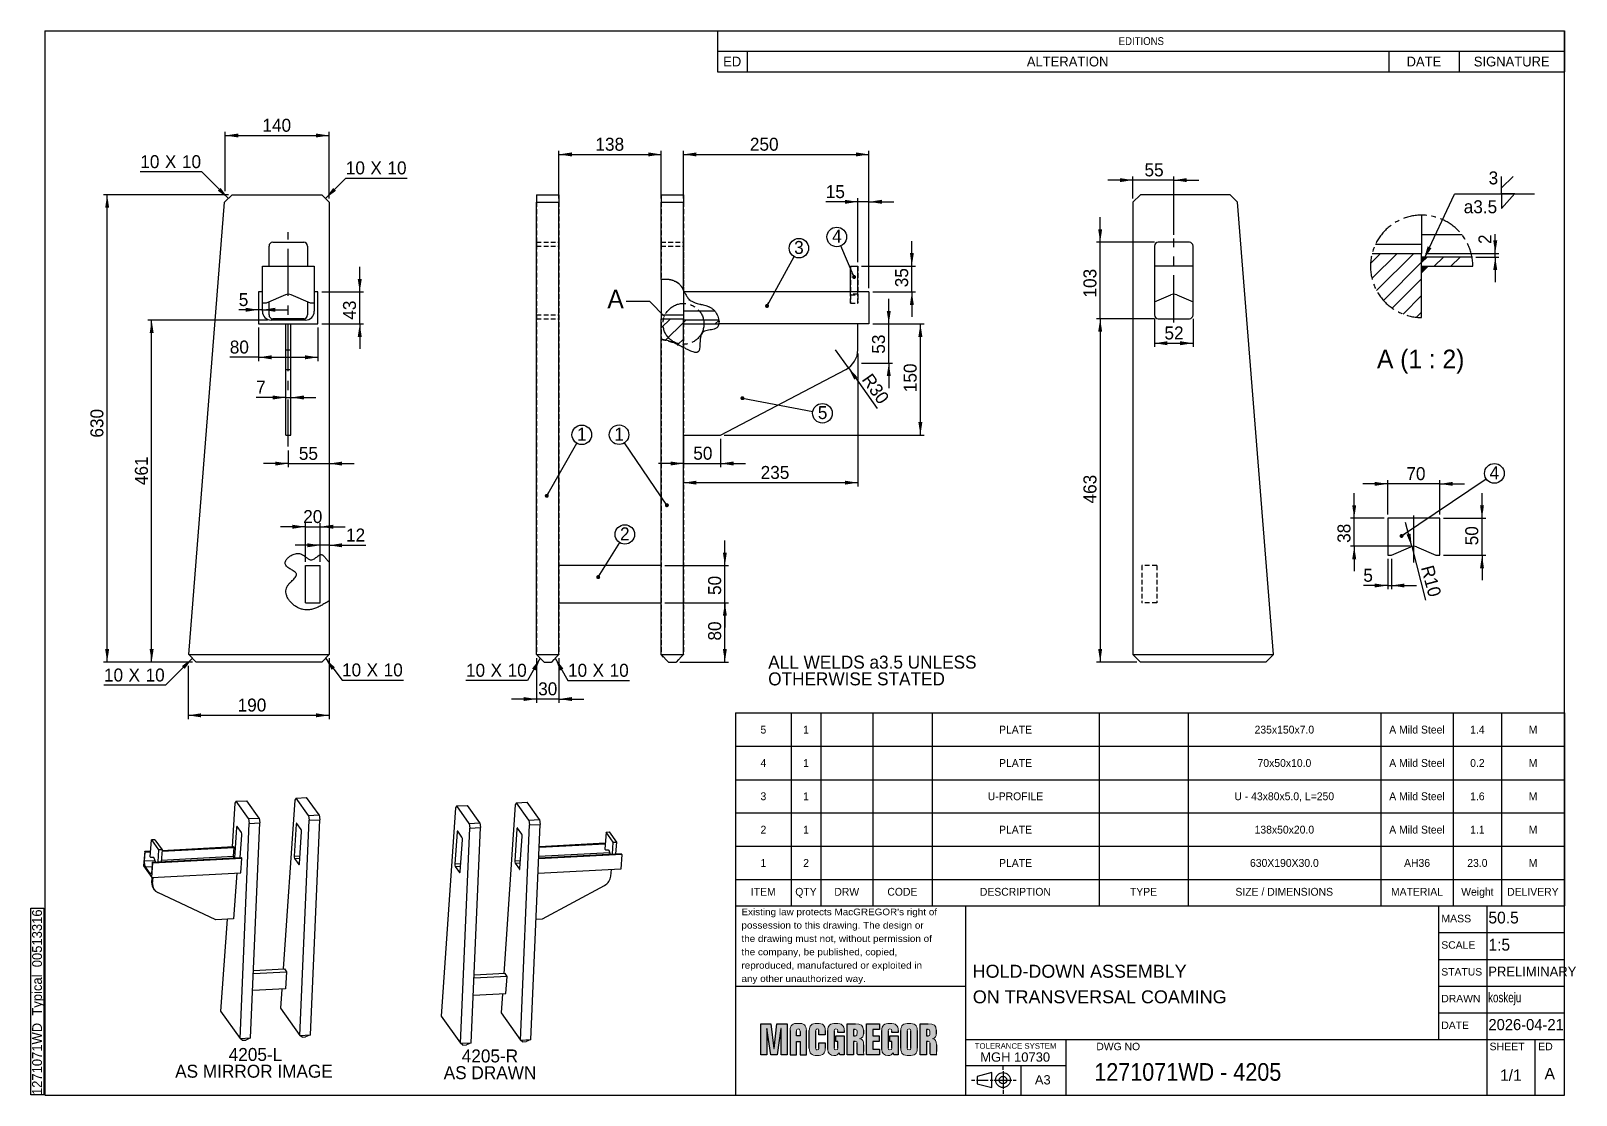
# Model space of a CAD drawing. Header units: millimetres. Extents: x 8 to 2090, y 25 to 1460.
import ezdxf

# ---------------------------------------------------------------- set-up
doc = ezdxf.new("R2010")
doc.units = ezdxf.units.MM
doc.header["$LTSCALE"] = 5
doc.header["$PDSIZE"] = -1
for name, pattern in [('CENTER', [10.16, 6.35, -1.27, 1.27, -1.27]), ('CENTERX2', [20.32, 12.7, -2.54, 2.54, -2.54]), ('HIDDEN', [1.905, 1.27, -0.635])]:
    doc.linetypes.add(name, pattern=pattern)
doc.layers.add('AM_0', color=7, linetype='Continuous', lineweight=25)
for name, color, linetype in [('AM_10', 7, 'CENTER'), ('AM_3', 6, 'HIDDEN'), ('AM_5', 3, 'Continuous'), ('AM_6', 2, 'Continuous'), ('AM_7', 4, 'CENTERX2'), ('AM_8', 1, 'Continuous')]:
    doc.layers.add(name, color=color, linetype=linetype)
doc.styles.add('SLDTEXTSTYLE0', font='ARIAL.TTF', dxfattribs={"width": 0.948})
doc.styles.add('SLDTEXTSTYLE1', font='ARIAL.TTF', dxfattribs={"width": 0.9875})
doc.styles.add('SLDTEXTSTYLE2', font='GOTHIC.TTF', dxfattribs={"width": 0.913})
doc.styles.add('SLDTEXTSTYLE3', font='ARIAL.TTF')
doc.styles.add('SLDTEXTSTYLE4', font='ARIAL.TTF', dxfattribs={"width": 1.061948})
doc.styles.add('SLDTEXTSTYLE5', font='ARIALN.TTF', dxfattribs={"width": 0.87})
doc.styles.get("Standard").update_dxf_attribs({"font": 'ARIAL.TTF'})
doc.dimstyles.new('SLDDIMSTYLE0', dxfattribs={"dimtxt": 17.5, "dimasz": 17.5, "dimexe": 0, "dimexo": 0.0625, "dimgap": 4.375, "dimtad": 1, "dimdec": 0, "dimrnd": 1e-09, "dimzin": 12, "dimdsep": 46, "dimtxsty": 'SLDTEXTSTYLE0', "dimsah": 1, "dimcen": 0.09, "dimadec": 0, "dimazin": 3, "dimtfac": 1, "dimtdec": 0, "dimtmove": 0, "dimatfit": 0, "dimfxl": 1, "dimfrac": 2, "dimtolj": 1, "dimtzin": 12, "dimarcsym": 0})
doc.dimstyles.new('SLDDIMSTYLE1', dxfattribs={"dimtxt": 17.5, "dimasz": 17.5, "dimexe": 0, "dimexo": 0.0625, "dimgap": 4.375, "dimtad": 1, "dimdec": 0, "dimrnd": 1e-09, "dimzin": 12, "dimdsep": 46, "dimtxsty": 'SLDTEXTSTYLE0', "dimsah": 1, "dimcen": 0.09, "dimadec": 0, "dimazin": 3, "dimtfac": 1, "dimtdec": 0, "dimtofl": 0, "dimtmove": 0, "dimatfit": 3, "dimfxl": 1, "dimfrac": 2, "dimtolj": 1, "dimtzin": 12, "dimarcsym": 0})
doc.dimstyles.new('SLDDIMSTYLE2', dxfattribs={"dimtxt": 17.5, "dimasz": 17.5, "dimexe": 0, "dimexo": 0.0625, "dimgap": 4.375, "dimtad": 1, "dimdec": 0, "dimrnd": 1e-09, "dimzin": 12, "dimdsep": 46, "dimtxsty": 'SLDTEXTSTYLE0', "dimsah": 1, "dimcen": 0, "dimadec": 0, "dimazin": 3, "dimtfac": 1, "dimtdec": 0, "dimtofl": 0, "dimtmove": 0, "dimatfit": 3, "dimfxl": 1, "dimfrac": 2, "dimtolj": 1, "dimtzin": 12, "dimarcsym": 0})
doc.dimstyles.new('SLDDIMSTYLE3', dxfattribs={"dimtxt": 0.18, "dimasz": 5.384615, "dimexe": 0, "dimexo": 0.0625, "dimgap": 0, "dimtad": 0, "dimtih": 1, "dimtoh": 1, "dimdec": 0, "dimrnd": 1e-09, "dimzin": 0, "dimdsep": 46, "dimtxsty": 'STANDARD', "dimblk1": 'DOT', "dimblk2": 'DOT', "dimsah": 1, "dimcen": 0.09, "dimadec": 0, "dimazin": 0, "dimtfac": 5.384615, "dimtdec": 0, "dimtofl": 0, "dimtmove": 0, "dimatfit": 3, "dimldrblk": 'DOT', "dimfxl": 1, "dimfrac": 2, "dimtolj": 1, "dimtzin": 0, "dimarcsym": 0})
doc.dimstyles.new('SLDDIMSTYLE4', dxfattribs={"dimtxt": 0.18, "dimasz": 17.5, "dimexe": 0, "dimexo": 0.0625, "dimgap": 0, "dimtad": 0, "dimtih": 1, "dimtoh": 1, "dimdec": 0, "dimrnd": 1e-09, "dimzin": 0, "dimdsep": 46, "dimtxsty": 'STANDARD', "dimblk1": 'NONE', "dimblk2": 'NONE', "dimsah": 1, "dimcen": 0.09, "dimadec": 0, "dimazin": 0, "dimtfac": 17.5, "dimtdec": 0, "dimtofl": 0, "dimtmove": 0, "dimatfit": 3, "dimldrblk": 'NONE', "dimfxl": 1, "dimfrac": 2, "dimtolj": 1, "dimtzin": 0, "dimarcsym": 0})
doc.dimstyles.new('SLDDIMSTYLE6', dxfattribs={"dimtxt": 17.5, "dimasz": 17.5, "dimexe": 0, "dimexo": 0.0625, "dimgap": 4.375, "dimtad": 1, "dimdec": 0, "dimlfac": 0.4, "dimrnd": 1e-09, "dimzin": 12, "dimdsep": 46, "dimtxsty": 'SLDTEXTSTYLE0', "dimsah": 1, "dimcen": 0.09, "dimadec": 0, "dimazin": 3, "dimtfac": 1, "dimtdec": 0, "dimtmove": 0, "dimatfit": 0, "dimfxl": 1, "dimfrac": 2, "dimtolj": 1, "dimtzin": 12, "dimarcsym": 0})
doc.dimstyles.new('SLDDIMSTYLE7', dxfattribs={"dimtxt": 0.18, "dimasz": 17.5, "dimexe": 0, "dimexo": 0.0625, "dimgap": 0, "dimtad": 0, "dimtih": 1, "dimtoh": 1, "dimdec": 0, "dimrnd": 1e-09, "dimzin": 0, "dimdsep": 46, "dimtxsty": 'STANDARD', "dimsah": 1, "dimcen": 0.09, "dimadec": 0, "dimazin": 0, "dimtfac": 17.5, "dimtdec": 0, "dimtofl": 0, "dimtmove": 0, "dimatfit": 3, "dimfxl": 1, "dimfrac": 2, "dimtolj": 1, "dimtzin": 0, "dimarcsym": 0})
doc.dimstyles.new('SLDDIMSTYLE8', dxfattribs={"dimtxt": 17.5, "dimasz": 17.5, "dimexe": 0, "dimexo": 0.0625, "dimgap": 4.375, "dimtad": 1, "dimdec": 0, "dimrnd": 1e-09, "dimzin": 12, "dimdsep": 46, "dimtxsty": 'SLDTEXTSTYLE0', "dimsah": 1, "dimcen": 0, "dimadec": 0, "dimazin": 3, "dimtfac": 1, "dimtdec": 0, "dimtofl": 0, "dimtmove": 1, "dimatfit": 3, "dimfxl": 1, "dimfrac": 2, "dimtolj": 1, "dimtzin": 12, "dimarcsym": 0})

msp = doc.modelspace()

# ---------------------------------------------------------------- texts
at = {"layer": 'AM_10', "insert": (784.7, 1111), "char_height": 25, "attachment_point": 1, "style": 'SLDTEXTSTYLE0'}
msp.add_mtext('A', dxfattribs=at)
at = {"layer": 'AM_6'}
for s, insert, char_height, attachment_point, style in [('A (1 : 2)', (1881, 1030.1), 25, 2, 'SLDTEXTSTYLE0'), ('ALL WELDS a3.5 UNLESS', (1001.5, 617.5), 17.5, 1, 'SLDTEXTSTYLE0'), ('OTHERWISE STATED', (1001.5, 594.9), 17.5, 1, 'SLDTEXTSTYLE0'), ("Existing law protects MacGREGOR's right of", (965.4, 276.4), 9, 1, 'SLDTEXTSTYLE4'), ('50.5', (1972.3, 272.2), 15.88, 1, 'SLDTEXTSTYLE0'), ('possession to this drawing. The design or', (965.4, 258.4), 9, 1, 'SLDTEXTSTYLE4'), ('MASS', (1908.8, 268), 10.16, 1, 'SLDTEXTSTYLE3'), ('the drawing must not, without permission of', (965.4, 240.4), 9, 1, 'SLDTEXTSTYLE4'), ('SCALE', (1908.8, 232.3), 10, 1, 'SLDTEXTSTYLE3'), ('1:5', (1972.3, 235.6), 15.88, 1, 'SLDTEXTSTYLE0'), ('the company, be published, copied,', (965.4, 222.4), 9, 1, 'SLDTEXTSTYLE4'), ('reproduced, manufactured or exploited in', (965.4, 204.4), 9, 1, 'SLDTEXTSTYLE4'), ('HOLD-DOWN ASSEMBLY', (1277.1, 200.6), 17.5, 1, 'SLDTEXTSTYLE1'), ('STATUS', (1908.8, 196.1), 10, 1, 'SLDTEXTSTYLE3'), ('PRELIMINARY', (1972.1, 198.1), 13.229, 1, 'SLDTEXTSTYLE0'), ('any other unauthorized way.', (965.4, 186.4), 9, 1, 'SLDTEXTSTYLE4'), ('ON TRANSVERSAL COAMING', (1277.3, 166.1), 17.5, 1, 'SLDTEXTSTYLE1'), ('DRAWN', (1908.8, 160), 10, 1, 'SLDTEXTSTYLE3'), ('koskeju', (1971.9, 163.2), 13.23, 1, 'SLDTEXTSTYLE5'), ('2026-04-21', (1972.3, 127.4), 15, 1, 'SLDTEXTSTYLE0'), ('DATE', (1908.8, 124), 10, 1, 'SLDTEXTSTYLE3'), ('4205-L', (310.3, 88.4), 17.5, 2, 'SLDTEXTSTYLE0'), ('4205-R', (626.4, 86.4), 17.5, 2, 'SLDTEXTSTYLE0'), ('TOLERANCE SYSTEM', (1279.9, 94.9), 7.5, 1, 'SLDTEXTSTYLE3'), ('DWG NO', (1443.8, 95.4), 10, 1, 'SLDTEXTSTYLE3'), ('SHEET', (1973.8, 95.5), 10.16, 1, 'SLDTEXTSTYLE3'), ('ED', (2039.3, 95.5), 10.16, 1, 'SLDTEXTSTYLE3'), ('AS MIRROR IMAGE', (308.3, 65.8), 17.5, 2, 'SLDTEXTSTYLE0'), ('AS DRAWN', (626.5, 63.8), 17.5, 2, 'SLDTEXTSTYLE0'), ('MGH 10730', (1287.3, 82.4), 12.5, 1, 'SLDTEXTSTYLE3'), ('1271071WD - 4205', (1441, 68), 23.812, 1, 'SLDTEXTSTYLE2'), ('A3', (1360.9, 51.7), 12.5, 1, 'SLDTEXTSTYLE3'), ('1/1', (2002.5, 59.4), 15.24, 2, 'SLDTEXTSTYLE1'), ('A', (2055, 61.5), 15.2, 2, 'SLDTEXTSTYLE1')]:
    msp.add_mtext(s, dxfattribs=dict(at, insert=insert, char_height=char_height, attachment_point=attachment_point, style=style))

# ---------------------------------------------------------------- blocks, each defined once
blk = doc.blocks.new('SW_NOTE_0')
at = {"layer": 'AM_6', "color": 0}
for p, q in [((-18.8, 0.2), (-18.8, 251.9)), ((-18.8, 251.9), (-1.4, 251.9)), ((-1.4, 251.9), (-1.4, 0.2)), ((-1.4, 0.2), (-18.8, 0.2))]:
    blk.add_line(p, q, dxfattribs=at)
at = {"layer": 'AM_6', "color": 0, "insert": (-17.1, 0), "char_height": 13.229, "attachment_point": 1, "rotation": 90, "style": 'SLDTEXTSTYLE0'}
blk.add_mtext('1271071WD_Typical_00513316', dxfattribs=at)
blk = doc.blocks.new('SW_TABLEANNOTATION_0')
at = {"layer": 'AM_0', "color": 0}
for p, q in [((0, 0), (0, -27.3)), ((0, 0), (40, 0)), ((40, 0), (905, 0)), ((905, 0), (1000, 0)), ((1000, 0), (1142, 0)), ((1142, 0), (1142, -27.3)), ((0, -27.3), (0, -55.3)), ((0, -27.3), (40, -27.3)), ((40, -27.3), (40, -55.3)), ((40, -27.3), (905, -27.3)), ((905, -27.3), (905, -55.3)), ((905, -27.3), (1000, -27.3)), ((1000, -27.3), (1000, -55.3)), ((1000, -27.3), (1142, -27.3)), ((1142, -27.3), (1142, -55.3)), ((0, -55.3), (40, -55.3)), ((40, -55.3), (905, -55.3)), ((905, -55.3), (1000, -55.3)), ((1000, -55.3), (1142, -55.3))]:
    blk.add_line(p, q, dxfattribs=at)
at = {"layer": 'AM_0', "color": 0, "attachment_point": 1}
for s, insert, char_height, style in [('EDITIONS', (540.9, -8.5), 10.58, 'SLDTEXTSTYLE2'), ('ED', (7.8, -34.7), 13.23, 'SLDTEXTSTYLE0'), ('ALTERATION', (417.1, -34.7), 13.23, 'SLDTEXTSTYLE0'), ('DATE', (929, -34.7), 13.23, 'SLDTEXTSTYLE0'), ('SIGNATURE', (1019.6, -34.7), 13.23, 'SLDTEXTSTYLE0')]:
    blk.add_mtext(s, dxfattribs=dict(at, insert=insert, char_height=char_height, style=style))
blk = doc.blocks.new('SW_TABLEANNOTATION_1')
at = {"layer": 'AM_0', "color": 0}
for p, q in [((0, 224.8), (0, 179.8)), ((0, 224.8), (75, 224.8)), ((75, 224.8), (75, 179.8)), ((75, 224.8), (115, 224.8)), ((115, 224.8), (115, 179.8)), ((115, 224.8), (185, 224.8)), ((185, 224.8), (185, 179.8)), ((185, 224.8), (265, 224.8)), ((265, 224.8), (265, 179.8)), ((265, 224.8), (490, 224.8)), ((490, 224.8), (490, 179.8)), ((490, 224.8), (610, 224.8)), ((610, 224.8), (610, 179.8)), ((610, 224.8), (870, 224.8)), ((870, 224.8), (870, 179.8)), ((870, 224.8), (967.5, 224.8)), ((967.5, 224.8), (967.5, 179.8)), ((967.5, 224.8), (1032.5, 224.8)), ((1032.5, 224.8), (1032.5, 179.8)), ((1032.5, 224.8), (1117.5, 224.8)), ((1117.5, 224.8), (1117.5, 179.8)), ((0, 179.8), (0, 134.8)), ((0, 179.8), (75, 179.8)), ((75, 179.8), (75, 134.8)), ((75, 179.8), (115, 179.8)), ((115, 179.8), (115, 134.8)), ((115, 179.8), (185, 179.8)), ((185, 179.8), (185, 134.8)), ((185, 179.8), (265, 179.8)), ((265, 179.8), (265, 134.8)), ((265, 179.8), (490, 179.8)), ((490, 179.8), (490, 134.8)), ((490, 179.8), (610, 179.8)), ((610, 179.8), (610, 134.8)), ((610, 179.8), (870, 179.8)), ((870, 179.8), (870, 134.8)), ((870, 179.8), (967.5, 179.8)), ((967.5, 179.8), (967.5, 134.8)), ((967.5, 179.8), (1032.5, 179.8)), ((1032.5, 179.8), (1032.5, 134.8)), ((1032.5, 179.8), (1117.5, 179.8)), ((1117.5, 179.8), (1117.5, 134.8)), ((0, 134.8), (0, 89.9)), ((0, 134.8), (75, 134.8)), ((75, 134.8), (75, 89.9)), ((75, 134.8), (115, 134.8)), ((115, 134.8), (115, 89.9)), ((115, 134.8), (185, 134.8)), ((185, 134.8), (185, 89.9)), ((185, 134.8), (265, 134.8)), ((265, 134.8), (265, 89.9)), ((265, 134.8), (490, 134.8)), ((490, 134.8), (490, 89.9)), ((490, 134.8), (610, 134.8)), ((610, 134.8), (610, 89.9)), ((610, 134.8), (870, 134.8)), ((870, 134.8), (870, 89.9)), ((870, 134.8), (967.5, 134.8)), ((967.5, 134.8), (967.5, 89.9)), ((967.5, 134.8), (1032.5, 134.8)), ((1032.5, 134.8), (1032.5, 89.9)), ((1032.5, 134.8), (1117.5, 134.8)), ((1117.5, 134.8), (1117.5, 89.9)), ((0, 89.9), (0, 45)), ((0, 89.9), (75, 89.9)), ((75, 89.9), (75, 45)), ((75, 89.9), (115, 89.9)), ((115, 89.9), (115, 45)), ((115, 89.9), (185, 89.9)), ((185, 89.9), (185, 45)), ((185, 89.9), (265, 89.9)), ((265, 89.9), (265, 45)), ((265, 89.9), (490, 89.9)), ((490, 89.9), (490, 45)), ((490, 89.9), (610, 89.9)), ((610, 89.9), (610, 45)), ((610, 89.9), (870, 89.9)), ((870, 89.9), (870, 45)), ((870, 89.9), (967.5, 89.9)), ((967.5, 89.9), (967.5, 45)), ((967.5, 89.9), (1032.5, 89.9)), ((1032.5, 89.9), (1032.5, 45)), ((1032.5, 89.9), (1117.5, 89.9)), ((1117.5, 89.9), (1117.5, 45)), ((0, 45), (0, 0)), ((0, 45), (75, 45)), ((75, 45), (75, 0)), ((75, 45), (115, 45)), ((115, 45), (115, 0)), ((115, 45), (185, 45)), ((185, 45), (185, 0)), ((185, 45), (265, 45)), ((265, 45), (265, 0)), ((265, 45), (490, 45)), ((490, 45), (490, 0)), ((490, 45), (610, 45)), ((610, 45), (610, 0)), ((610, 45), (870, 45)), ((870, 45), (870, 0)), ((870, 45), (967.5, 45)), ((967.5, 45), (967.5, 0)), ((967.5, 45), (1032.5, 45)), ((1032.5, 45), (1032.5, 0)), ((1032.5, 45), (1117.5, 45)), ((1117.5, 45), (1117.5, 0)), ((0, 0), (0, -35.5)), ((0, 0), (75, 0)), ((75, 0), (75, -35.5)), ((75, 0), (115, 0)), ((115, 0), (115, -35.5)), ((115, 0), (185, 0)), ((185, 0), (185, -35.5)), ((185, 0), (265, 0)), ((265, 0), (265, -35.5)), ((265, 0), (490, 0)), ((490, 0), (490, -35.5)), ((490, 0), (610, 0)), ((610, 0), (610, -35.5)), ((610, 0), (870, 0)), ((870, 0), (870, -35.5)), ((870, 0), (967.5, 0)), ((967.5, 0), (967.5, -35.5)), ((967.5, 0), (1032.5, 0)), ((1032.5, 0), (1032.5, -35.5)), ((1032.5, 0), (1117.5, 0)), ((1117.5, 0), (1117.5, -35.5)), ((0, -35.5), (75, -35.5)), ((75, -35.5), (115, -35.5)), ((115, -35.5), (185, -35.5)), ((185, -35.5), (265, -35.5)), ((265, -35.5), (490, -35.5)), ((490, -35.5), (610, -35.5)), ((610, -35.5), (870, -35.5)), ((870, -35.5), (967.5, -35.5)), ((967.5, -35.5), (1032.5, -35.5)), ((1032.5, -35.5), (1117.5, -35.5))]:
    blk.add_line(p, q, dxfattribs=at)
at = {"layer": 'AM_0', "color": 0, "attachment_point": 1, "style": 'SLDTEXTSTYLE0'}
for s, insert, char_height in [('5', (33.6, 207.6), 10.6), ('1', (91.1, 207.6), 10.6), ('PLATE', (355.2, 207.6), 10.58), ('235x150x7.0', (699.6, 207.6), 10.583), ('A Mild Steel', (881.1, 207.6), 10.583), ('1.4', (990.2, 207.6), 10.58), ('M', (1069.1, 207.6), 10.6), ('4', (33.6, 162.6), 10.6), ('1', (91.1, 162.6), 10.6), ('PLATE', (355.2, 162.6), 10.58), ('70x50x10.0', (703.6, 162.6), 10.58), ('A Mild Steel', (881.1, 162.6), 10.583), ('0.2', (990.2, 162.6), 10.58), ('M', (1069.1, 162.6), 10.6), ('3', (33.6, 117.7), 10.6), ('1', (91.1, 117.7), 10.6), ('U-PROFILE', (339.9, 117.7), 10.58), ('U - 43x80x5.0, L=250', (672.4, 117.7), 10.583), ('A Mild Steel', (881.1, 117.7), 10.583), ('1.6', (990.2, 117.7), 10.58), ('M', (1069.1, 117.7), 10.6), ('2', (33.6, 72.7), 10.6), ('1', (91.1, 72.7), 10.6), ('PLATE', (355.2, 72.7), 10.58), ('138x50x20.0', (699.6, 72.7), 10.583), ('A Mild Steel', (881.1, 72.7), 10.583), ('1.1', (990.2, 72.7), 10.58), ('M', (1069.1, 72.7), 10.6), ('1', (33.6, 27.8), 10.6), ('2', (91.1, 27.8), 10.6), ('PLATE', (355.2, 27.8), 10.58), ('630X190X30.0', (693.4, 27.8), 10.583), ('AH36', (901.1, 27.8), 10.58), ('23.0', (986.3, 27.8), 10.58), ('M', (1069.1, 27.8), 10.6), ('ITEM', (20.6, -11.1), 10.58), ('QTY', (80.5, -11.1), 10.58), ('DRW', (133.1, -11.1), 10.58), ('CODE', (204.6, -11.1), 10.58), ('DESCRIPTION', (329.3, -11.1), 10.583), ('TYPE', (531.6, -11.1), 10.58), ('SIZE / DIMENSIONS', (673.8, -11.1), 10.583), ('MATERIAL', (883.5, -11.1), 10.58), ('Weight', (978.1, -11.1), 10.58), ('DELIVERY', (1040.1, -11.1), 10.58)]:
    blk.add_mtext(s, dxfattribs=dict(at, insert=insert, char_height=char_height))
blk = doc.blocks.new('_D')
at = {"layer": 'AM_5'}
for p, q in [((1164, 1064.9), (1164, 1098.6)), ((1142.3, 1064.9), (1169, 1064.9)), ((1164, 1011.9), (1164, 1064.9)), ((1127.3, 1011.9), (1169, 1011.9)), ((1164, 1011.9), (1164, 978.3))]:
    blk.add_line(p, q, dxfattribs=at)
for points in [[(1164, 1064.9), (1166.7, 1082.4), (1161.3, 1082.4)], [(1164, 1011.9), (1161.3, 994.4), (1166.7, 994.4)]]:
    blk.add_solid(points, dxfattribs=at)
at = {"layer": 'AM_5', "insert": (1141.4, 1024.7), "char_height": 17.5, "attachment_point": 1, "rotation": 90, "style": 'SLDTEXTSTYLE0'}
blk.add_mtext('53', dxfattribs=at)
blk = doc.blocks.new('SW_CHAMFER_DIMENSION_0')
at = {"layer": 'AM_5', "color": 0}
for p, q in [((100.2, 30), (82.9, 0)), ((82.9, 0), (0, 0))]:
    blk.add_line(p, q, dxfattribs=at)
blk.add_solid([(100.2, 30), (89.1, 16.2), (93.8, 13.5)], dxfattribs=at)
at = {"layer": 'AM_5', "color": 0, "char_height": 17.5, "attachment_point": 1, "style": 'SLDTEXTSTYLE0'}
for s, insert in [('10', (0, 22.6)), (' X ', (26.7, 22.6)), ('10', (56.1, 22.6))]:
    blk.add_mtext(s, dxfattribs=dict(at, insert=insert))
blk = doc.blocks.new('SW_CHAMFER_DIMENSION_1')
at = {"layer": 'AM_5', "color": 0}
for p, q in [((-17.3, 30), (0, 0)), ((0, 0), (82.9, 0))]:
    blk.add_line(p, q, dxfattribs=at)
blk.add_solid([(-17.3, 30), (-10.9, 13.5), (-6.2, 16.2)], dxfattribs=at)
at = {"layer": 'AM_5', "color": 0, "char_height": 17.5, "attachment_point": 1, "style": 'SLDTEXTSTYLE0'}
for s, insert in [('10', (0, 22.6)), (' X ', (26.7, 22.6)), ('10', (56.1, 22.6))]:
    blk.add_mtext(s, dxfattribs=dict(at, insert=insert))
blk = doc.blocks.new('_D_1')
at = {"layer": 'AM_5'}
for p, q in [((689.3, 613.9), (689.3, 553.9)), ((719.3, 613.9), (719.3, 553.9)), ((689.3, 558.9), (655.6, 558.9)), ((719.3, 558.9), (689.3, 558.9)), ((719.3, 558.9), (752.9, 558.9))]:
    blk.add_line(p, q, dxfattribs=at)
for points in [[(689.3, 558.9), (671.8, 561.6), (671.8, 556.3)], [(719.3, 558.9), (736.8, 556.3), (736.8, 561.6)]]:
    blk.add_solid(points, dxfattribs=at)
at = {"layer": 'AM_5', "insert": (691.4, 581.5), "char_height": 17.5, "attachment_point": 1, "style": 'SLDTEXTSTYLE0'}
blk.add_mtext('30', dxfattribs=at)
blk = doc.blocks.new('_D_2')
at = {"layer": 'AM_5'}
for p, q in [((862.3, 688.9), (948.1, 688.9)), ((943.1, 608.9), (943.1, 688.9)), ((882.3, 608.9), (948.1, 608.9))]:
    blk.add_line(p, q, dxfattribs=at)
for points in [[(943.1, 688.9), (940.4, 671.4), (945.7, 671.4)], [(943.1, 608.9), (945.7, 626.4), (940.4, 626.4)]]:
    blk.add_solid(points, dxfattribs=at)
at = {"layer": 'AM_5', "insert": (920.5, 637.8), "char_height": 17.5, "attachment_point": 1, "rotation": 90, "style": 'SLDTEXTSTYLE0'}
blk.add_mtext('80', dxfattribs=at)
blk = doc.blocks.new('_D_3')
at = {"layer": 'AM_5'}
for p, q in [((943.1, 738.9), (943.1, 772.6)), ((862.3, 738.9), (948.1, 738.9)), ((943.1, 688.9), (943.1, 738.9)), ((862.3, 688.9), (948.1, 688.9)), ((943.1, 688.9), (943.1, 655.3))]:
    blk.add_line(p, q, dxfattribs=at)
for points in [[(943.1, 738.9), (945.7, 756.4), (940.4, 756.4)], [(943.1, 688.9), (940.4, 671.4), (945.7, 671.4)]]:
    blk.add_solid(points, dxfattribs=at)
at = {"layer": 'AM_5', "insert": (920.5, 699.3), "char_height": 17.5, "attachment_point": 1, "rotation": 90, "style": 'SLDTEXTSTYLE0'}
blk.add_mtext('50', dxfattribs=at)
blk = doc.blocks.new('_D_4')
at = {"layer": 'AM_5'}
for p, q in [((1142.3, 1064.9), (1211.6, 1064.9)), ((1206.6, 914.9), (1206.6, 1064.9)), ((942.3, 914.9), (1211.6, 914.9))]:
    blk.add_line(p, q, dxfattribs=at)
for points in [[(1206.6, 1064.9), (1203.9, 1047.4), (1209.3, 1047.4)], [(1206.6, 914.9), (1209.3, 932.4), (1203.9, 932.4)]]:
    blk.add_solid(points, dxfattribs=at)
at = {"layer": 'AM_5', "insert": (1184.1, 972.8), "char_height": 17.5, "attachment_point": 1, "rotation": 90, "style": 'SLDTEXTSTYLE0'}
blk.add_mtext('150', dxfattribs=at)
blk = doc.blocks.new('_D_5')
at = {"layer": 'AM_5'}
for p, q in [((1122.3, 1025.1), (1122.3, 845.7)), ((1122.3, 850.7), (887.3, 850.7))]:
    blk.add_line(p, q, dxfattribs=at)
for points in [[(887.3, 850.7), (904.8, 848.1), (904.8, 853.4)], [(1122.3, 850.7), (1104.8, 853.4), (1104.8, 848.1)]]:
    blk.add_solid(points, dxfattribs=at)
at = {"layer": 'AM_5', "insert": (991.3, 873.3), "char_height": 17.5, "attachment_point": 1, "style": 'SLDTEXTSTYLE0'}
blk.add_mtext('235', dxfattribs=at)
blk = doc.blocks.new('_D_6')
at = {"layer": 'AM_5'}
for p, q in [((887.3, 909.9), (887.3, 871.6)), ((937.3, 909.9), (937.3, 871.6)), ((887.3, 876.6), (853.6, 876.6)), ((887.3, 876.6), (937.3, 876.6)), ((937.3, 876.6), (970.9, 876.6))]:
    blk.add_line(p, q, dxfattribs=at)
for points in [[(887.3, 876.6), (869.8, 879.3), (869.8, 873.9)], [(937.3, 876.6), (954.8, 873.9), (954.8, 879.3)]]:
    blk.add_solid(points, dxfattribs=at)
at = {"layer": 'AM_5', "insert": (900.5, 899.2), "char_height": 17.5, "attachment_point": 1, "style": 'SLDTEXTSTYLE0'}
blk.add_mtext('50', dxfattribs=at)
blk = doc.blocks.new('_D_7')
at = {"layer": 'AM_5'}
for q in [(1092.3, 1030.1), (1148.2, 950.9)]:
    blk.add_line((1109.6, 1005.6), q, dxfattribs=at)
blk.add_solid([(1109.6, 1005.6), (1117.5, 989.7), (1121.9, 992.9)], dxfattribs=at)
at = {"layer": 'AM_5', "insert": (1141.1, 999.8), "char_height": 17.5, "attachment_point": 1, "rotation": 305.2452, "style": 'SLDTEXTSTYLE0'}
blk.add_mtext('R30', dxfattribs=at)
blk = doc.blocks.new('_D_8')
at = {"layer": 'AM_5'}
for p, q in [((1195.1, 1142.9), (1195.1, 1176.6)), ((1127.3, 1142.9), (1200.1, 1142.9)), ((1195.1, 1107.9), (1195.1, 1142.9)), ((1142.3, 1107.9), (1200.1, 1107.9)), ((1195.1, 1107.9), (1195.1, 1074.3))]:
    blk.add_line(p, q, dxfattribs=at)
for points in [[(1195.1, 1142.9), (1197.8, 1160.4), (1192.5, 1160.4)], [(1195.1, 1107.9), (1192.5, 1090.4), (1197.8, 1090.4)]]:
    blk.add_solid(points, dxfattribs=at)
at = {"layer": 'AM_5', "insert": (1172.6, 1114.3), "char_height": 17.5, "attachment_point": 1, "rotation": 90, "style": 'SLDTEXTSTYLE0'}
blk.add_mtext('35', dxfattribs=at)
blk = doc.blocks.new('_D_9')
at = {"layer": 'AM_5'}
for p, q in [((887.3, 1233.9), (887.3, 1298.4)), ((887.3, 1293.4), (1137.3, 1293.4)), ((1137.3, 1112.9), (1137.3, 1298.4))]:
    blk.add_line(p, q, dxfattribs=at)
for points in [[(887.3, 1293.4), (904.8, 1290.7), (904.8, 1296.1)], [(1137.3, 1293.4), (1119.8, 1296.1), (1119.8, 1290.7)]]:
    blk.add_solid(points, dxfattribs=at)
at = {"layer": 'AM_5', "insert": (976.8, 1315.9), "char_height": 17.5, "attachment_point": 1, "style": 'SLDTEXTSTYLE0'}
blk.add_mtext('250', dxfattribs=at)
blk = doc.blocks.new('_D_10')
at = {"layer": 'AM_5'}
for p, q in [((1122.3, 1229.5), (1079.1, 1229.5)), ((1122.3, 1147.9), (1122.3, 1234.5)), ((1137.3, 1229.5), (1122.3, 1229.5)), ((1137.3, 1112.9), (1137.3, 1234.5)), ((1137.3, 1229.5), (1170.9, 1229.5))]:
    blk.add_line(p, q, dxfattribs=at)
for points in [[(1122.3, 1229.5), (1104.8, 1232.2), (1104.8, 1226.8)], [(1137.3, 1229.5), (1154.8, 1226.8), (1154.8, 1232.2)]]:
    blk.add_solid(points, dxfattribs=at)
at = {"layer": 'AM_5', "insert": (1079.1, 1252), "char_height": 17.5, "attachment_point": 1, "style": 'SLDTEXTSTYLE0'}
blk.add_mtext('15', dxfattribs=at)
blk = doc.blocks.new('_D_11')
at = {"layer": 'AM_5'}
for p, q in [((719.3, 1233.9), (719.3, 1298.4)), ((719.3, 1293.4), (857.3, 1293.4)), ((857.3, 1233.9), (857.3, 1298.4))]:
    blk.add_line(p, q, dxfattribs=at)
for points in [[(719.3, 1293.4), (736.8, 1290.7), (736.8, 1296.1)], [(857.3, 1293.4), (839.8, 1296.1), (839.8, 1290.7)]]:
    blk.add_solid(points, dxfattribs=at)
at = {"layer": 'AM_5', "insert": (768.6, 1315.9), "char_height": 17.5, "attachment_point": 1, "style": 'SLDTEXTSTYLE0'}
blk.add_mtext('138', dxfattribs=at)
blk = doc.blocks.new('SW_NOTE_0_1')
at = {"layer": 'AM_6', "color": 0}
blk.add_circle((6.5, 11.4), 13.2, dxfattribs=at)
at = {"layer": 'AM_6', "color": 0, "insert": (6.6, 21), "char_height": 17.5, "attachment_point": 2, "style": 'SLDTEXTSTYLE0'}
blk.add_mtext('1', dxfattribs=at)
blk = doc.blocks.new('_Dot')
at = {"color": 0, "linetype": 'ByBlock', "lineweight": -2}
blk.add_line((-0.5, 0), (-1, 0), dxfattribs=at)
at = {"color": 0, "linetype": 'ByBlock', "const_width": 0.5}
blk.add_lwpolyline([(-0.25, 0, 1), (0.25, 0, 1)], format="xyb", close=True, dxfattribs=at)
blk = doc.blocks.new('SW_NOTE_0_2')
at = {"layer": 'AM_6', "color": 0}
blk.add_circle((-7.4, 10.9), 13.2, dxfattribs=at)
at = {"layer": 'AM_6', "color": 0, "insert": (-7.3, 20.4), "char_height": 17.5, "attachment_point": 2, "style": 'SLDTEXTSTYLE0'}
blk.add_mtext('1', dxfattribs=at)
blk = doc.blocks.new('SW_NOTE_0_3')
at = {"layer": 'AM_6', "color": 0}
blk.add_circle((6.9, 11.1), 13.1, dxfattribs=at)
at = {"layer": 'AM_6', "color": 0, "insert": (6.9, 20.6), "char_height": 17.5, "attachment_point": 2, "style": 'SLDTEXTSTYLE0'}
blk.add_mtext('2', dxfattribs=at)
blk = doc.blocks.new('SW_NOTE_0_4')
at = {"layer": 'AM_6', "color": 0}
blk.add_circle((12.9, -2.4), 13.2, dxfattribs=at)
at = {"layer": 'AM_6', "color": 0, "insert": (13.1, 7.3), "char_height": 17.5, "attachment_point": 2, "style": 'SLDTEXTSTYLE0'}
blk.add_mtext('5', dxfattribs=at)
blk = doc.blocks.new('SW_NOTE_0_5')
at = {"layer": 'AM_6', "color": 0}
blk.add_circle((6.3, 11.4), 13.1, dxfattribs=at)
at = {"layer": 'AM_6', "color": 0, "insert": (6.3, 21.1), "char_height": 17.5, "attachment_point": 2, "style": 'SLDTEXTSTYLE0'}
blk.add_mtext('3', dxfattribs=at)
blk = doc.blocks.new('SW_NOTE_0_6')
at = {"layer": 'AM_6', "color": 0}
blk.add_circle((-5.3, 12.1), 13.2, dxfattribs=at)
at = {"layer": 'AM_6', "color": 0, "insert": (-5.1, 21.8), "char_height": 17.5, "attachment_point": 2, "style": 'SLDTEXTSTYLE0'}
blk.add_mtext('4', dxfattribs=at)
blk = doc.blocks.new('_None')
blk = doc.blocks.new('_D_12')
at = {"layer": 'AM_5'}
for p, q in [((269.6, 1243.9), (269.6, 1323.9)), ((269.6, 1318.9), (409.6, 1318.9)), ((409.6, 1233.9), (409.6, 1323.9))]:
    blk.add_line(p, q, dxfattribs=at)
for points in [[(269.6, 1318.9), (287.1, 1316.3), (287.1, 1321.6)], [(409.6, 1318.9), (392.1, 1321.6), (392.1, 1316.3)]]:
    blk.add_solid(points, dxfattribs=at)
at = {"layer": 'AM_5', "insert": (319.7, 1341.5), "char_height": 17.5, "attachment_point": 1, "style": 'SLDTEXTSTYLE0'}
blk.add_mtext('140', dxfattribs=at)
blk = doc.blocks.new('_D_13')
at = {"layer": 'AM_5'}
for p, q in [((409.6, 613.9), (409.6, 532)), ((219.6, 603.9), (219.6, 532)), ((219.6, 537), (409.6, 537))]:
    blk.add_line(p, q, dxfattribs=at)
for points in [[(219.6, 537), (237.1, 534.3), (237.1, 539.7)], [(409.6, 537), (392.1, 539.7), (392.1, 534.3)]]:
    blk.add_solid(points, dxfattribs=at)
at = {"layer": 'AM_5', "insert": (286.3, 559.6), "char_height": 17.5, "attachment_point": 1, "style": 'SLDTEXTSTYLE0'}
blk.add_mtext('190', dxfattribs=at)
blk = doc.blocks.new('SW_CHAMFER_DIMENSION_2')
at = {"layer": 'AM_5', "color": 0}
for p, q in [((-22.4, 29.5), (0, 0)), ((0, 0), (82.9, 0))]:
    blk.add_line(p, q, dxfattribs=at)
blk.add_solid([(-22.4, 29.5), (-14, 13.9), (-9.7, 17.2)], dxfattribs=at)
at = {"layer": 'AM_5', "color": 0, "char_height": 17.5, "attachment_point": 1, "style": 'SLDTEXTSTYLE0'}
for s, insert in [('10', (0, 22.6)), (' X ', (26.7, 22.6)), ('10', (56.1, 22.6))]:
    blk.add_mtext(s, dxfattribs=dict(at, insert=insert))
blk = doc.blocks.new('SW_CHAMFER_DIMENSION_3')
at = {"layer": 'AM_5', "color": 0}
for p, q in [((-27.5, -27.5), (0, 0)), ((0, 0), (82.9, 0))]:
    blk.add_line(p, q, dxfattribs=at)
blk.add_solid([(-27.5, -27.5), (-13.2, -17), (-17, -13.2)], dxfattribs=at)
at = {"layer": 'AM_5', "color": 0, "char_height": 17.5, "attachment_point": 1, "style": 'SLDTEXTSTYLE0'}
for s, insert in [('10', (0, 22.6)), (' X ', (26.7, 22.6)), ('10', (56.1, 22.6))]:
    blk.add_mtext(s, dxfattribs=dict(at, insert=insert))
blk = doc.blocks.new('SW_CHAMFER_DIMENSION_4')
at = {"layer": 'AM_5', "color": 0}
for p, q in [((119.3, 36.4), (82.9, 0)), ((82.9, 0), (0, 0))]:
    blk.add_line(p, q, dxfattribs=at)
blk.add_solid([(119.3, 36.4), (105, 25.9), (108.8, 22.1)], dxfattribs=at)
at = {"layer": 'AM_5', "color": 0, "char_height": 17.5, "attachment_point": 1, "style": 'SLDTEXTSTYLE0'}
for s, insert in [('10', (0, 22.6)), (' X ', (26.7, 22.6)), ('10', (56.1, 22.6))]:
    blk.add_mtext(s, dxfattribs=dict(at, insert=insert))
blk = doc.blocks.new('SW_CHAMFER_DIMENSION_5')
at = {"layer": 'AM_5', "color": 0}
for p, q in [((82.9, 0), (0, 0)), ((118.7, -35.8), (82.9, 0))]:
    blk.add_line(p, q, dxfattribs=at)
blk.add_solid([(118.7, -35.8), (108.2, -21.5), (104.4, -25.3)], dxfattribs=at)
at = {"layer": 'AM_5', "color": 0, "char_height": 17.5, "attachment_point": 1, "style": 'SLDTEXTSTYLE0'}
for s, insert in [('10', (0, 22.6)), (' X ', (26.7, 22.6)), ('10', (56.1, 22.6))]:
    blk.add_mtext(s, dxfattribs=dict(at, insert=insert))
blk = doc.blocks.new('_D_14')
at = {"layer": 'AM_5'}
for p, q in [((397.6, 743.9), (397.6, 771.3)), ((397.6, 766.3), (364, 766.3)), ((409.6, 766.3), (397.6, 766.3)), ((409.6, 766.3), (459.1, 766.3))]:
    blk.add_line(p, q, dxfattribs=at)
for points in [[(397.6, 766.3), (380.1, 769), (380.1, 763.6)], [(409.6, 766.3), (427.1, 763.6), (427.1, 769)]]:
    blk.add_solid(points, dxfattribs=at)
at = {"layer": 'AM_5', "insert": (432.4, 788.9), "char_height": 17.5, "attachment_point": 1, "style": 'SLDTEXTSTYLE0'}
blk.add_mtext('12', dxfattribs=at)
blk = doc.blocks.new('_D_15')
at = {"layer": 'AM_5'}
for p, q in [((377.6, 743.9), (377.6, 796.3)), ((397.6, 743.9), (397.6, 796.3)), ((377.6, 791.3), (344, 791.3)), ((377.6, 791.3), (397.6, 791.3)), ((397.6, 791.3), (431.3, 791.3))]:
    blk.add_line(p, q, dxfattribs=at)
for points in [[(377.6, 791.3), (360.1, 794), (360.1, 788.6)], [(397.6, 791.3), (415.1, 788.6), (415.1, 794)]]:
    blk.add_solid(points, dxfattribs=at)
at = {"layer": 'AM_5', "insert": (374.7, 813.8), "char_height": 17.5, "attachment_point": 1, "style": 'SLDTEXTSTYLE0'}
blk.add_mtext('20', dxfattribs=at)
blk = doc.blocks.new('_D_16')
at = {"layer": 'AM_5'}
for p, q in [((273.8, 1238.9), (105.4, 1238.9)), ((110.4, 608.9), (110.4, 1238.9)), ((225.4, 608.9), (105.4, 608.9))]:
    blk.add_line(p, q, dxfattribs=at)
for points in [[(110.4, 1238.9), (107.7, 1221.4), (113.1, 1221.4)], [(110.4, 608.9), (113.1, 626.4), (107.7, 626.4)]]:
    blk.add_solid(points, dxfattribs=at)
at = {"layer": 'AM_5', "insert": (87.8, 911.5), "char_height": 17.5, "attachment_point": 1, "rotation": 90, "style": 'SLDTEXTSTYLE0'}
blk.add_mtext('630', dxfattribs=at)
blk = doc.blocks.new('_D_17')
at = {"layer": 'AM_5'}
for p, q in [((354.6, 876.5), (321, 876.5)), ((354.6, 894.3), (354.6, 871.5)), ((354.6, 876.5), (409.6, 876.5)), ((409.6, 876.5), (443.3, 876.5))]:
    blk.add_line(p, q, dxfattribs=at)
for points in [[(354.6, 876.5), (337.1, 879.1), (337.1, 873.8)], [(409.6, 876.5), (427.1, 873.8), (427.1, 879.1)]]:
    blk.add_solid(points, dxfattribs=at)
at = {"layer": 'AM_5', "insert": (368.8, 899), "char_height": 17.5, "attachment_point": 1, "style": 'SLDTEXTSTYLE0'}
blk.add_mtext('55', dxfattribs=at)
blk = doc.blocks.new('_D_18')
at = {"layer": 'AM_5'}
for p, q in [((326.6, 1069.9), (165.4, 1069.9)), ((170.4, 608.9), (170.4, 1069.9)), ((225.4, 608.9), (165.4, 608.9))]:
    blk.add_line(p, q, dxfattribs=at)
for points in [[(170.4, 1069.9), (167.7, 1052.4), (173.1, 1052.4)], [(170.4, 608.9), (173.1, 626.4), (167.7, 626.4)]]:
    blk.add_solid(points, dxfattribs=at)
at = {"layer": 'AM_5', "insert": (147.8, 847.4), "char_height": 17.5, "attachment_point": 1, "rotation": 90, "style": 'SLDTEXTSTYLE0'}
blk.add_mtext('461', dxfattribs=at)
blk = doc.blocks.new('_D_19')
at = {"layer": 'AM_5'}
for p, q in [((351.1, 965.6), (311.2, 965.6)), ((351.1, 965.6), (358.1, 965.6)), ((358.1, 965.6), (391.8, 965.6))]:
    blk.add_line(p, q, dxfattribs=at)
for points in [[(351.1, 965.6), (333.6, 968.3), (333.6, 962.9)], [(358.1, 965.6), (375.6, 962.9), (375.6, 968.3)]]:
    blk.add_solid(points, dxfattribs=at)
at = {"layer": 'AM_5', "insert": (311.2, 988.2), "char_height": 17.5, "attachment_point": 1, "style": 'SLDTEXTSTYLE0'}
blk.add_mtext('7', dxfattribs=at)
blk = doc.blocks.new('_D_20')
at = {"layer": 'AM_5'}
for p, q in [((314.6, 1059.9), (314.6, 1014.8)), ((394.6, 1059.9), (394.6, 1014.8)), ((314.6, 1019.8), (275.7, 1019.8)), ((314.6, 1019.8), (394.6, 1019.8))]:
    blk.add_line(p, q, dxfattribs=at)
for points in [[(314.6, 1019.8), (332.1, 1017.1), (332.1, 1022.5)], [(394.6, 1019.8), (377.1, 1022.5), (377.1, 1017.1)]]:
    blk.add_solid(points, dxfattribs=at)
at = {"layer": 'AM_5', "insert": (275.7, 1042.4), "char_height": 17.5, "attachment_point": 1, "style": 'SLDTEXTSTYLE0'}
blk.add_mtext('80', dxfattribs=at)
blk = doc.blocks.new('_D_21')
at = {"layer": 'AM_5'}
for p, q in [((450.9, 1107.9), (450.9, 1141.6)), ((399.6, 1107.9), (455.9, 1107.9)), ((450.9, 1064.9), (450.9, 1107.9)), ((399.6, 1064.9), (455.9, 1064.9)), ((450.9, 1064.9), (450.9, 1031.3))]:
    blk.add_line(p, q, dxfattribs=at)
for points in [[(450.9, 1107.9), (453.6, 1125.4), (448.2, 1125.4)], [(450.9, 1064.9), (448.2, 1047.4), (453.6, 1047.4)]]:
    blk.add_solid(points, dxfattribs=at)
at = {"layer": 'AM_5', "insert": (428.3, 1070.5), "char_height": 17.5, "attachment_point": 1, "rotation": 90, "style": 'SLDTEXTSTYLE0'}
blk.add_mtext('43', dxfattribs=at)
blk = doc.blocks.new('_D_22')
at = {"layer": 'AM_5'}
for p, q in [((314.6, 1083.9), (287.8, 1083.9)), ((319.6, 1083.9), (314.6, 1083.9)), ((319.6, 1083.9), (353.3, 1083.9))]:
    blk.add_line(p, q, dxfattribs=at)
for points in [[(314.6, 1083.9), (297.1, 1086.6), (297.1, 1081.2)], [(319.6, 1083.9), (337.1, 1081.2), (337.1, 1086.6)]]:
    blk.add_solid(points, dxfattribs=at)
at = {"layer": 'AM_5', "insert": (287.8, 1106.4), "char_height": 17.5, "attachment_point": 1, "style": 'SLDTEXTSTYLE0'}
blk.add_mtext('5', dxfattribs=at)
blk = doc.blocks.new('_D_23')
at = {"layer": 'AM_5'}
for p, q in [((1522.2, 1071.9), (1522.2, 1033.8)), ((1574.2, 1071.9), (1574.2, 1033.8)), ((1522.2, 1038.8), (1574.2, 1038.8))]:
    blk.add_line(p, q, dxfattribs=at)
for points in [[(1522.2, 1038.8), (1539.7, 1036.1), (1539.7, 1041.5)], [(1574.2, 1038.8), (1556.7, 1041.5), (1556.7, 1036.1)]]:
    blk.add_solid(points, dxfattribs=at)
at = {"layer": 'AM_5', "insert": (1535.6, 1061.4), "char_height": 17.5, "attachment_point": 1, "style": 'SLDTEXTSTYLE0'}
blk.add_mtext('52', dxfattribs=at)
blk = doc.blocks.new('_D_24')
at = {"layer": 'AM_5'}
for p, q in [((1449, 1174.9), (1449, 1208.6)), ((1522.2, 1174.9), (1444, 1174.9)), ((1449, 1071.9), (1449, 1174.9)), ((1522.2, 1071.9), (1444, 1071.9)), ((1449, 1071.9), (1449, 1038.3))]:
    blk.add_line(p, q, dxfattribs=at)
for points in [[(1449, 1174.9), (1451.6, 1192.4), (1446.3, 1192.4)], [(1449, 1071.9), (1446.3, 1054.4), (1451.6, 1054.4)]]:
    blk.add_solid(points, dxfattribs=at)
at = {"layer": 'AM_5', "insert": (1426.4, 1100.4), "char_height": 17.5, "attachment_point": 1, "rotation": 90, "style": 'SLDTEXTSTYLE0'}
blk.add_mtext('103', dxfattribs=at)
blk = doc.blocks.new('_D_25')
at = {"layer": 'AM_5'}
for p, q in [((1522.2, 1071.9), (1444, 1071.9)), ((1449, 1071.9), (1449, 608.9)), ((1498.2, 608.9), (1444, 608.9))]:
    blk.add_line(p, q, dxfattribs=at)
for points in [[(1449, 1071.9), (1446.3, 1054.4), (1451.6, 1054.4)], [(1449, 608.9), (1451.6, 626.4), (1446.3, 626.4)]]:
    blk.add_solid(points, dxfattribs=at)
at = {"layer": 'AM_5', "insert": (1426.4, 822.7), "char_height": 17.5, "attachment_point": 1, "rotation": 90, "style": 'SLDTEXTSTYLE0'}
blk.add_mtext('463', dxfattribs=at)
blk = doc.blocks.new('_D_27')
at = {"layer": 'AM_5'}
for p, q in [((1493.2, 1258.8), (1459.5, 1258.8)), ((1493.2, 1233.9), (1493.2, 1263.8)), ((1548.2, 1258.8), (1493.2, 1258.8)), ((1548.2, 1184.9), (1548.2, 1263.8)), ((1548.2, 1258.8), (1581.8, 1258.8))]:
    blk.add_line(p, q, dxfattribs=at)
for points in [[(1493.2, 1258.8), (1475.7, 1261.4), (1475.7, 1256.1)], [(1548.2, 1258.8), (1565.7, 1256.1), (1565.7, 1261.4)]]:
    blk.add_solid(points, dxfattribs=at)
at = {"layer": 'AM_5', "insert": (1508.7, 1281.3), "char_height": 17.5, "attachment_point": 1, "style": 'SLDTEXTSTYLE0'}
blk.add_mtext('55', dxfattribs=at)
blk = doc.blocks.new('SW_HATCH_0')
at = {"layer": 'AM_8', "color": 0}
for p, q in [((0, 0), (-13.5, -13.5)), ((22.5, 0), (-11.6, -34)), ((44.9, 0), (-5.3, -50.2)), ((55.4, -12), (3.9, -63.4)), ((84.8, -5), (72.3, -17.5)), ((107.3, -5), (94.8, -17.5)), ((55.4, -34.4), (15.8, -74)), ((55.4, -56.9), (30.4, -81.8)), ((55.4, -79.3), (48.6, -86.1))]:
    blk.add_line(p, q, dxfattribs=at)
blk = doc.blocks.new('_D_28')
at = {"layer": 'AM_5'}
for p, q in [((1981.5, 1160), (1981.5, 1186)), ((1887.3, 1160), (1986.5, 1160)), ((1955.2, 1155), (1986.5, 1155)), ((1981.5, 1155), (1981.5, 1160)), ((1981.5, 1155), (1981.5, 1121.3))]:
    blk.add_line(p, q, dxfattribs=at)
for points in [[(1981.5, 1160), (1984.2, 1177.5), (1978.8, 1177.5)], [(1981.5, 1155), (1978.8, 1137.5), (1984.2, 1137.5)]]:
    blk.add_solid(points, dxfattribs=at)
at = {"layer": 'AM_5', "insert": (1958.9, 1172.6), "char_height": 17.5, "attachment_point": 1, "rotation": 90, "style": 'SLDTEXTSTYLE0'}
blk.add_mtext('2', dxfattribs=at)
blk = doc.blocks.new('SW_SYMBOL_JWELD_BUSBR')
at = {"layer": 'AM_5', "color": 0}
for p, q in [((1250, 0), (1250, 5000)), ((1250, 1650), (4750, 5000))]:
    blk.add_line(p, q, dxfattribs=at)
blk = doc.blocks.new('SW_SYMBOL_JWELD_FILL')
at = {"layer": 'AM_5', "color": 0}
for p, q in [((500, 0), (500, 4500)), ((500, 4500), (4500, 0)), ((500, 0), (4500, 0))]:
    blk.add_line(p, q, dxfattribs=at)
blk = doc.blocks.new('SW_WELDSYMBOL_0')
at = {"layer": 'AM_5', "color": 0}
blk.add_line((107.6, 0), (0, 0), dxfattribs=at)
at = {"layer": 'AM_5', "color": 0, "xscale": 0.0045117371, "yscale": 0.0045117371, "zscale": 0.0045117371}
blk.add_blockref('SW_SYMBOL_JWELD_BUSBR', (57.6, 1), dxfattribs=at)
at = {"layer": 'AM_5', "color": 0, "extrusion": (0, 0, -1), "xscale": 0.0045117371, "yscale": 0.0045117371, "zscale": 0.0045117371, "rotation": 180}
blk.add_blockref('SW_SYMBOL_JWELD_FILL', (-60.9, 1), dxfattribs=at)
at = {"layer": 'AM_5', "color": 0, "char_height": 17.5, "attachment_point": 1, "style": 'SLDTEXTSTYLE0'}
for s, insert in [('3', (45.9, 30.6)), ('a3.5', (12.3, -8.3))]:
    blk.add_mtext(s, dxfattribs=dict(at, insert=insert))
blk = doc.blocks.new('_D_29')
at = {"layer": 'AM_5'}
for p, q in [((1836.6, 807.9), (1836.6, 854.1)), ((1906.6, 807.9), (1906.6, 854.1)), ((1836.6, 849.1), (1802.9, 849.1)), ((1906.6, 849.1), (1836.6, 849.1)), ((1906.6, 849.1), (1940.2, 849.1))]:
    blk.add_line(p, q, dxfattribs=at)
for points in [[(1836.6, 849.1), (1819.1, 851.8), (1819.1, 846.5)], [(1906.6, 849.1), (1924.1, 846.5), (1924.1, 851.8)]]:
    blk.add_solid(points, dxfattribs=at)
at = {"layer": 'AM_5', "insert": (1861.7, 871.7), "char_height": 17.5, "attachment_point": 1, "style": 'SLDTEXTSTYLE0'}
blk.add_mtext('70', dxfattribs=at)
blk = doc.blocks.new('_D_30')
at = {"layer": 'AM_5'}
for p, q in [((1963.7, 802.9), (1963.7, 836.5)), ((1911.6, 802.9), (1968.7, 802.9)), ((1963.7, 752.9), (1963.7, 802.9)), ((1911.6, 752.9), (1968.7, 752.9)), ((1963.7, 752.9), (1963.7, 719.2))]:
    blk.add_line(p, q, dxfattribs=at)
for points in [[(1963.7, 802.9), (1966.3, 820.4), (1961, 820.4)], [(1963.7, 752.9), (1961, 735.4), (1966.3, 735.4)]]:
    blk.add_solid(points, dxfattribs=at)
at = {"layer": 'AM_5', "insert": (1941.1, 766.3), "char_height": 17.5, "attachment_point": 1, "rotation": 90, "style": 'SLDTEXTSTYLE0'}
blk.add_mtext('50', dxfattribs=at)
blk = doc.blocks.new('_D_31')
at = {"layer": 'AM_5'}
for q in [(1860.5, 797.1), (1887.7, 692.5)]:
    blk.add_line((1869, 764.5), q, dxfattribs=at)
blk.add_solid([(1869, 764.5), (1867.2, 782.1), (1862, 780.8)], dxfattribs=at)
at = {"layer": 'AM_5', "insert": (1898.1, 740.9), "char_height": 17.5, "attachment_point": 1, "rotation": 285, "style": 'SLDTEXTSTYLE0'}
blk.add_mtext('R10', dxfattribs=at)
blk = doc.blocks.new('_D_32')
at = {"layer": 'AM_5'}
for p, q in [((1836.6, 747.9), (1836.6, 707.1)), ((1841.6, 747.9), (1841.6, 707.1)), ((1836.6, 712.1), (1803.7, 712.1)), ((1836.6, 712.1), (1841.6, 712.1)), ((1841.6, 712.1), (1875.2, 712.1))]:
    blk.add_line(p, q, dxfattribs=at)
for points in [[(1836.6, 712.1), (1819.1, 714.7), (1819.1, 709.4)], [(1841.6, 712.1), (1859.1, 709.4), (1859.1, 714.7)]]:
    blk.add_solid(points, dxfattribs=at)
at = {"layer": 'AM_5', "insert": (1803.7, 734.6), "char_height": 17.5, "attachment_point": 1, "style": 'SLDTEXTSTYLE0'}
blk.add_mtext('5', dxfattribs=at)
blk = doc.blocks.new('_D_33')
at = {"layer": 'AM_5'}
for p, q in [((1791.4, 802.9), (1791.4, 836.5)), ((1831.6, 802.9), (1786.4, 802.9)), ((1791.4, 764.9), (1791.4, 802.9)), ((1866.6, 764.9), (1786.4, 764.9)), ((1791.4, 764.9), (1791.4, 731.2))]:
    blk.add_line(p, q, dxfattribs=at)
for points in [[(1791.4, 802.9), (1794.1, 820.4), (1788.7, 820.4)], [(1791.4, 764.9), (1788.7, 747.4), (1794.1, 747.4)]]:
    blk.add_solid(points, dxfattribs=at)
at = {"layer": 'AM_5', "insert": (1768.8, 769.6), "char_height": 17.5, "attachment_point": 1, "rotation": 90, "style": 'SLDTEXTSTYLE0'}
blk.add_mtext('38', dxfattribs=at)
blk = doc.blocks.new('SW_NOTE_0_7')
at = {"layer": 'AM_6', "color": 0}
blk.add_circle((11.1, 7.5), 13.3, dxfattribs=at)
at = {"layer": 'AM_6', "color": 0, "insert": (11.1, 17.1), "char_height": 17.5, "attachment_point": 2, "style": 'SLDTEXTSTYLE0'}
blk.add_mtext('4', dxfattribs=at)

# ---------------------------------------------------------------- dimensions: what is measured, and where the dimension line sits
at = {"layer": 'AM_5'}
for base, p1, p2, dimstyle, picture, middle in [((409.6, 1318.9), (269.6, 1238.9), (409.6, 1228.9), 'SLDDIMSTYLE1', '_D_12', (339.7, 1318.9)), ((857.3, 1293.4), (719.3, 1228.9), (857.3, 1228.9), 'SLDDIMSTYLE1', '_D_11', (788.7, 1293.4)), ((1137.3, 1293.4), (887.3, 1228.9), (1137.3, 1107.9), 'SLDDIMSTYLE1', '_D_9', (996.9, 1293.4)), ((1493.2, 1258.8), (1548.2, 1179.9), (1493.2, 1228.9), 'SLDDIMSTYLE0', '_D_27', (1522.1, 1258.8)), ((1122.3, 1229.5), (1137.3, 1107.9), (1122.3, 1142.9), 'SLDDIMSTYLE0', '_D_10', (1092.4, 1229.5)), ((314.6, 1083.9), (319.6, 1081.9), (314.6, 1064.9), 'SLDDIMSTYLE0', '_D_22', (294.5, 1083.9)), ((394.6, 1019.8), (314.6, 1064.9), (394.6, 1064.9), 'SLDDIMSTYLE1', '_D_20', (289.1, 1019.8)), ((1574.2, 1038.8), (1522.2, 1076.9), (1574.2, 1076.9), 'SLDDIMSTYLE1', '_D_23', (1549, 1038.8)), ((887.3, 850.7), (1122.3, 1030.1), (887.3, 618.9), 'SLDDIMSTYLE1', '_D_5', (1011.4, 850.7)), ((358.1, 965.6), (351.1, 1003.5), (358.1, 1003.5), 'SLDDIMSTYLE0', '_D_19', (317.9, 965.6)), ((409.6, 876.5), (354.6, 899.3), (409.6, 618.9), 'SLDDIMSTYLE0', '_D_17', (382.2, 876.5)), ((937.3, 876.6), (887.3, 914.9), (937.3, 914.9), 'SLDDIMSTYLE0', '_D_6', (913.9, 876.6)), ((1836.6, 849.1), (1906.6, 802.9), (1836.6, 802.9), 'SLDDIMSTYLE0', '_D_29', (1875, 849.1)), ((397.6, 791.3), (377.6, 738.9), (397.6, 738.9), 'SLDDIMSTYLE0', '_D_15', (388.1, 791.3)), ((397.6, 766.3), (409.6, 618.9), (397.6, 738.9), 'SLDDIMSTYLE0', '_D_14', (445.8, 766.3)), ((1841.6, 712.1), (1836.6, 752.9), (1841.6, 752.9), 'SLDDIMSTYLE0', '_D_32', (1810.3, 712.1)), ((409.6, 537), (219.6, 608.9), (409.6, 618.9), 'SLDDIMSTYLE1', '_D_13', (306.3, 537)), ((689.3, 558.9), (719.3, 618.9), (689.3, 618.9), 'SLDDIMSTYLE0', '_D_1', (704.8, 558.9))]:
    dim = msp.add_linear_dim(base=base, p1=p1, p2=p2, dimstyle=dimstyle, dxfattribs=at)
    dim.commit()
    dim.dimension.update_dxf_attribs({"geometry": picture, "text_midpoint": middle, "dimtype": 160})
for base, p1, p2, dimstyle, picture, middle in [((110.4, 1238.9), (230.4, 608.9), (278.8, 1238.9), 'SLDDIMSTYLE1', '_D_16', (110.4, 931.6)), ((1449, 1174.9), (1527.2, 1071.9), (1527.2, 1174.9), 'SLDDIMSTYLE0', '_D_24', (1449, 1120.5)), ((1195.1, 1142.9), (1137.3, 1107.9), (1122.3, 1142.9), 'SLDDIMSTYLE0', '_D_8', (1195.1, 1127.7)), ((1981.5, 1160), (1950.2, 1155), (1882.3, 1160), 'SLDDIMSTYLE6', '_D_28', (1981.5, 1179.3)), ((450.9, 1107.9), (394.6, 1064.9), (394.6, 1107.9), 'SLDDIMSTYLE0', '_D_21', (450.9, 1083.9)), ((1164, 1064.9), (1122.3, 1011.9), (1137.3, 1064.9), 'SLDDIMSTYLE0', '_D', (1164, 1038.1)), ((170.4, 1069.9), (230.4, 608.9), (331.6, 1069.9), 'SLDDIMSTYLE1', '_D_18', (170.4, 867.4)), ((1206.6, 1064.9), (937.3, 914.9), (1137.3, 1064.9), 'SLDDIMSTYLE1', '_D_4', (1206.6, 992.9)), ((1449, 608.9), (1527.2, 1071.9), (1503.2, 608.9), 'SLDDIMSTYLE1', '_D_25', (1449, 842.8)), ((1791.4, 802.9), (1871.6, 764.9), (1836.6, 802.9), 'SLDDIMSTYLE0', '_D_33', (1791.4, 783)), ((1963.7, 802.9), (1906.6, 752.9), (1906.6, 802.9), 'SLDDIMSTYLE0', '_D_30', (1963.7, 779.7)), ((943.1, 738.9), (857.3, 688.9), (857.3, 738.9), 'SLDDIMSTYLE0', '_D_3', (943.1, 712.6)), ((943.1, 688.9), (877.3, 608.9), (857.3, 688.9), 'SLDDIMSTYLE1', '_D_2', (943.1, 651.2))]:
    dim = msp.add_linear_dim(base=base, p1=p1, p2=p2, angle=90, dimstyle=dimstyle, dxfattribs=at)
    dim.commit()
    dim.dimension.update_dxf_attribs({"geometry": picture, "text_midpoint": middle, "dimtype": 160})
for center, mpoint, dimstyle, picture, middle in [((1092.3, 1030.1), (1109.6, 1005.6), 'SLDDIMSTYLE2', '_D_7', (1136.2, 967.9)), ((1871.6, 754.9), (1869, 764.5), 'SLDDIMSTYLE8', '_D_31', (1883.1, 712.1))]:
    dim = msp.add_radius_dim(center=center, mpoint=mpoint, dimstyle=dimstyle, dxfattribs=at)
    dim.commit()
    dim.dimension.update_dxf_attribs({"geometry": picture, "text_midpoint": middle, "dimtype": 164})

# ---------------------------------------------------------------- hatches: boundary and pattern name
at = {"layer": 'AM_8'}
h = msp.add_hatch(dxfattribs=at)
h.set_pattern_fill('ANSI31', color=256, scale=5, style=0)
edge = h.paths.add_edge_path(flags=0)
edge.add_spline(control_points=[(857.3, 1124.9), (866, 1126.2), (879.6, 1123.7), (885.6, 1113.6), (887.3, 1110.5)], knot_values=[0.377623, 0.377623, 0.377623, 0.377623, 0.454519, 0.487456, 0.487456, 0.487456, 0.487456], weights=[1, 1, 1, 1, 1], degree=3, periodic=0)
edge.add_line((887.3, 1110.5), (887.3, 1110.5))
edge.add_spline(control_points=[(887.3, 1110.5), (885.8, 1113.2), (884.3, 1115.9), (882.2, 1118.1), (880.6, 1119.8), (878.7, 1121.2), (876.7, 1122.2), (874.2, 1123.5), (871.4, 1124.3), (868.6, 1124.8), (864.9, 1125.5), (861, 1125.5), (857.3, 1124.9)], knot_values=[0, 0, 0, 0, 0.009172, 0.009172, 0.009172, 0.016034, 0.016034, 0.016034, 0.02454, 0.02454, 0.02454, 0.035964, 0.035964, 0.035964, 0.035964], weights=[1, 1, 1, 1, 1, 1, 1, 1, 1, 1, 1, 1, 1], degree=3, periodic=0)
h = msp.add_hatch(dxfattribs=at)
h.set_pattern_fill('ANSI32', color=256, scale=5, style=0)
edge = h.paths.add_edge_path(flags=0)
edge.add_spline(control_points=[(934.9, 1069.9), (935.2, 1068.2), (935.3, 1066.5), (935, 1064.9)], knot_values=[0.696999, 0.696999, 0.696999, 0.696999, 0.712221, 0.712221, 0.712221, 0.712221], weights=[1, 1, 1, 1], degree=3, periodic=0)
edge.add_spline(control_points=[(935, 1064.9), (935.8, 1070.2), (928, 1094.2), (898.1, 1088.8), (890.5, 1104), (888.6, 1107.9)], knot_values=[0.287779, 0.287779, 0.287779, 0.287779, 0.339693, 0.462563, 0.503626, 0.503626, 0.503626, 0.503626], weights=[1, 1, 1, 1, 1, 1], degree=3, periodic=0)
edge.add_spline(control_points=[(888.6, 1107.9), (890.5, 1104), (898.1, 1088.8), (920.8, 1092.9), (929.7, 1081.9)], knot_values=[0.496374, 0.496374, 0.496374, 0.496374, 0.537437, 0.660307, 0.660307, 0.660307, 0.660307], weights=[1, 1, 1, 1, 1], degree=3, periodic=0)
edge.add_spline(control_points=[(929.7, 1081.9), (930.6, 1080.8), (931.4, 1079.6), (932, 1078.4), (932.6, 1077.3), (933.1, 1076.2), (933.5, 1075.2), (933.9, 1074.2), (934.2, 1073.3), (934.4, 1072.5), (934.6, 1071.7), (934.8, 1071), (934.8, 1070.6), (934.9, 1070.2), (934.9, 1069.9), (934.9, 1069.9)], knot_values=[0, 0, 0, 0, 0.004255, 0.004255, 0.004255, 0.008092, 0.008092, 0.008092, 0.01199, 0.01199, 0.01199, 0.015947, 0.015947, 0.015947, 0.019901, 0.019901, 0.019901, 0.019901], weights=[1, 1, 1, 1, 1, 1, 1, 1, 1, 1, 1, 1, 1, 1, 1, 1], degree=3, periodic=0)
h = msp.add_hatch(dxfattribs=at)
h.set_pattern_fill('ANSI31', color=256, scale=5, style=0)
edge = h.paths.add_edge_path(flags=0)
edge.add_spline(control_points=[(857.3, 1044.2), (862.1, 1043), (871.9, 1041.3), (882.8, 1035.5), (887.3, 1033.1)], knot_values=[0.951578, 0.951578, 0.951578, 0.951578, 1, 1.037762, 1.037762, 1.037762, 1.037762], weights=[1, 1, 1, 1, 1], degree=3, periodic=0)
edge.add_line((887.3, 1033.1), (887.3, 1071.9))
edge.add_line((887.3, 1071.9), (857.3, 1071.9))
edge.add_line((857.3, 1071.9), (857.3, 1044.2))
h = msp.add_hatch(dxfattribs=at)
h.set_pattern_fill('ANSI32', color=256, scale=5, style=0)
edge = h.paths.add_edge_path(flags=0)
edge.add_line((934.9, 1069.9), (887.3, 1069.9))
edge.add_line((887.3, 1069.9), (887.3, 1064.9))
edge.add_line((887.3, 1064.9), (935, 1064.9))
edge.add_spline(control_points=[(935, 1064.9), (935.3, 1066.5), (935.2, 1068.2), (934.9, 1069.9)], knot_values=[0.287779, 0.287779, 0.287779, 0.287779, 0.303001, 0.303001, 0.303001, 0.303001], weights=[1, 1, 1, 1], degree=3, periodic=0)
h = msp.add_hatch(dxfattribs=at)
h.set_pattern_fill('ANSI31', color=256, scale=5, angle=90, style=0)
edge = h.paths.add_edge_path(flags=0)
edge.add_spline(control_points=[(935, 1064.9), (934.7, 1062.9), (931.5, 1055.3), (905.1, 1059.9), (913.8, 1019), (896.8, 1028.1), (887.3, 1033.1)], knot_values=[0.712221, 0.712221, 0.712221, 0.712221, 0.732828, 0.79824, 0.882119, 0.962238, 0.962238, 0.962238, 0.962238], weights=[1, 1, 1, 1, 1, 1, 1], degree=3, periodic=0)
edge.add_spline(control_points=[(887.3, 1033.1), (896.8, 1028.1), (913.8, 1019), (905.1, 1059.9), (931.5, 1055.3), (934.7, 1062.9), (935, 1064.9)], knot_values=[0.037762, 0.037762, 0.037762, 0.037762, 0.117881, 0.20176, 0.267172, 0.287779, 0.287779, 0.287779, 0.287779], weights=[1, 1, 1, 1, 1, 1, 1], degree=3, periodic=0)
h = msp.add_hatch(dxfattribs=at)
h.set_pattern_fill('ANSI31', color=256, scale=5, style=0)
edge = h.paths.add_edge_path(flags=0)
edge.add_spline(control_points=[(857.3, 1044.2), (867.6, 1041.8), (877.9, 1038.1), (887.3, 1033.1)], knot_values=[0, 0, 0, 0, 0.031971, 0.031971, 0.031971, 0.031971], weights=[1, 1, 1, 1], degree=3, periodic=0)
edge.add_spline(control_points=[(887.3, 1033.1), (882.8, 1035.5), (871.9, 1041.3), (862.1, 1043), (857.3, 1044.2)], knot_values=[0.962238, 0.962238, 0.962238, 0.962238, 1, 1.048422, 1.048422, 1.048422, 1.048422], weights=[1, 1, 1, 1, 1], degree=3, periodic=0)
for points in [[(1005.1, 120.8), (1009.2, 87.7), (1009.3, 87.7), (1013.3, 120.8), (1026.9, 120.8), (1026.9, 79), (1018.8, 79), (1018.8, 114.7), (1018.7, 114.7), (1013.4, 79), (1005, 79), (999.7, 114.7), (999.6, 114.7), (999.6, 79), (991.5, 79), (991.5, 120.8)], [(1133.8, 79), (1133.8, 120.8), (1151.4, 120.8), (1151.4, 113.2), (1142.3, 113.2), (1142.3, 104.7), (1151, 104.7), (1151, 97), (1142.3, 97), (1142.3, 86.6), (1151.4, 86.6), (1151.4, 79)]]:
    msp.add_hatch(color=256, dxfattribs=at).paths.add_polyline_path(points, flags=0)
h = msp.add_hatch(color=256, dxfattribs=at)
edge = h.paths.add_edge_path(flags=0)
edge.add_spline(control_points=[(1053, 111.8), (1053, 119.7), (1049.5, 121.6), (1042, 121.6)], knot_values=[9, 9, 9, 9, 10, 10, 10, 10], weights=[1, 1, 1, 1], degree=3, periodic=0)
edge.add_spline(control_points=[(1042, 121.6), (1034.4, 121.6), (1031, 119.7), (1031, 111.8)], knot_values=[0, 0, 0, 0, 1, 1, 1, 1], weights=[1, 1, 1, 1], degree=3, periodic=0)
edge.add_line((1031, 111.8), (1031, 108.9))
edge.add_line((1031, 108.9), (1031, 79))
edge.add_line((1031, 79), (1039.5, 79))
edge.add_line((1039.5, 79), (1039.5, 96.9))
edge.add_line((1039.5, 96.9), (1044.4, 96.9))
edge.add_line((1044.4, 96.9), (1044.4, 79))
edge.add_line((1044.4, 79), (1053, 79))
edge.add_line((1053, 79), (1053, 111.8))
edge = h.paths.add_edge_path(flags=0)
edge.add_spline(control_points=[(1039.5, 110.6), (1039.5, 113.5), (1040.2, 114.1), (1042, 114.1)], knot_values=[2, 2, 2, 2, 3, 3, 3, 3], weights=[1, 1, 1, 1], degree=3, periodic=0)
edge.add_spline(control_points=[(1042, 114.1), (1043.7, 114.1), (1044.4, 113.5), (1044.4, 110.6)], knot_values=[3, 3, 3, 3, 4, 4, 4, 4], weights=[1, 1, 1, 1], degree=3, periodic=0)
edge.add_line((1044.4, 110.6), (1044.4, 104.6))
edge.add_line((1044.4, 104.6), (1039.5, 104.6))
edge.add_line((1039.5, 104.6), (1039.5, 110.6))
h = msp.add_hatch(color=256, dxfattribs=at)
edge = h.paths.add_edge_path(flags=0)
edge.add_spline(control_points=[(1067.6, 78.2), (1059.8, 78.2), (1056.8, 81.1), (1056.8, 88)], knot_values=[14, 14, 14, 14, 15, 15, 15, 15], weights=[1, 1, 1, 1], degree=3, periodic=0)
edge.add_line((1056.8, 88), (1056.8, 111.8))
edge.add_spline(control_points=[(1056.8, 111.8), (1056.8, 118.7), (1059.8, 121.6), (1067.6, 121.6)], knot_values=[0, 0, 0, 0, 1, 1, 1, 1], weights=[1, 1, 1, 1], degree=3, periodic=0)
edge.add_spline(control_points=[(1067.6, 121.6), (1075.4, 121.6), (1078.4, 118.7), (1078.4, 111.8)], knot_values=[1, 1, 1, 1, 2, 2, 2, 2], weights=[1, 1, 1, 1], degree=3, periodic=0)
edge.add_line((1078.4, 111.8), (1078.4, 105.9))
edge.add_line((1078.4, 105.9), (1069.8, 105.9))
edge.add_line((1069.8, 105.9), (1069.8, 112.2))
edge.add_spline(control_points=[(1069.8, 112.2), (1069.8, 113.4), (1068.8, 114), (1067.6, 114)], knot_values=[5, 5, 5, 5, 6, 6, 6, 6], weights=[1, 1, 1, 1], degree=3, periodic=0)
edge.add_spline(control_points=[(1067.6, 114), (1066.1, 114), (1065.4, 113.4), (1065.4, 111.1)], knot_values=[6, 6, 6, 6, 7, 7, 7, 7], weights=[1, 1, 1, 1], degree=3, periodic=0)
edge.add_line((1065.4, 111.1), (1065.4, 88.7))
edge.add_spline(control_points=[(1065.4, 88.7), (1065.4, 86.4), (1066.1, 85.8), (1067.6, 85.8)], knot_values=[8, 8, 8, 8, 9, 9, 9, 9], weights=[1, 1, 1, 1], degree=3, periodic=0)
edge.add_spline(control_points=[(1067.6, 85.8), (1068.8, 85.8), (1069.8, 86.4), (1069.8, 87.7)], knot_values=[9, 9, 9, 9, 10, 10, 10, 10], weights=[1, 1, 1, 1], degree=3, periodic=0)
edge.add_line((1069.8, 87.7), (1069.8, 95.4))
edge.add_line((1069.8, 95.4), (1078.4, 95.4))
edge.add_line((1078.4, 95.4), (1078.4, 88))
edge.add_spline(control_points=[(1078.4, 88), (1078.4, 81.1), (1075.4, 78.2), (1067.6, 78.2)], knot_values=[13, 13, 13, 13, 14, 14, 14, 14], weights=[1, 1, 1, 1], degree=3, periodic=0)
h = msp.add_hatch(color=256, dxfattribs=at)
edge = h.paths.add_edge_path(flags=0)
edge.add_spline(control_points=[(1092.8, 85.8), (1094.6, 85.8), (1095.3, 86.4), (1095.3, 88.1)], knot_values=[14, 14, 14, 14, 15, 15, 15, 15], weights=[1, 1, 1, 1], degree=3, periodic=0)
edge.add_line((1095.3, 88.1), (1095.3, 97))
edge.add_line((1095.3, 97), (1092.7, 97))
edge.add_line((1092.7, 97), (1092.7, 104.7))
edge.add_line((1092.7, 104.7), (1103.8, 104.7))
edge.add_line((1103.8, 104.7), (1103.8, 79))
edge.add_line((1103.8, 79), (1098.2, 79))
edge.add_line((1098.2, 79), (1097, 82))
edge.add_spline(control_points=[(1097, 82), (1095.3, 79.5), (1093.8, 78.2), (1090.1, 78.2)], knot_values=[2, 2, 2, 2, 3, 3, 3, 3], weights=[1, 1, 1, 1], degree=3, periodic=0)
edge.add_spline(control_points=[(1090.1, 78.2), (1085.1, 78.2), (1081.8, 81.1), (1081.8, 86.4)], knot_values=[3, 3, 3, 3, 4, 4, 4, 4], weights=[1, 1, 1, 1], degree=3, periodic=0)
edge.add_line((1081.8, 86.4), (1081.8, 111.8))
edge.add_spline(control_points=[(1081.8, 111.8), (1081.8, 118.7), (1084.8, 121.6), (1092.6, 121.6)], knot_values=[5, 5, 5, 5, 6, 6, 6, 6], weights=[1, 1, 1, 1], degree=3, periodic=0)
edge.add_spline(control_points=[(1092.6, 121.6), (1100.8, 121.6), (1103.8, 118.7), (1103.8, 111.8)], knot_values=[6, 6, 6, 6, 7, 7, 7, 7], weights=[1, 1, 1, 1], degree=3, periodic=0)
edge.add_line((1103.8, 111.8), (1103.8, 109.2))
edge.add_line((1103.8, 109.2), (1095.3, 109.2))
edge.add_line((1095.3, 109.2), (1095.3, 111.7))
edge.add_spline(control_points=[(1095.3, 111.7), (1095.3, 113.4), (1094.6, 114), (1092.8, 114)], knot_values=[10, 10, 10, 10, 11, 11, 11, 11], weights=[1, 1, 1, 1], degree=3, periodic=0)
edge.add_spline(control_points=[(1092.8, 114), (1091, 114), (1090.3, 113.4), (1090.3, 111.7)], knot_values=[11, 11, 11, 11, 12, 12, 12, 12], weights=[1, 1, 1, 1], degree=3, periodic=0)
edge.add_line((1090.3, 111.7), (1090.3, 88.1))
edge.add_spline(control_points=[(1090.3, 88.1), (1090.3, 86.4), (1091, 85.8), (1092.8, 85.8)], knot_values=[13, 13, 13, 13, 14, 14, 14, 14], weights=[1, 1, 1, 1], degree=3, periodic=0)
h = msp.add_hatch(color=256, dxfattribs=at)
edge = h.paths.add_edge_path(flags=0)
edge.add_spline(control_points=[(1121.6, 94.9), (1121.6, 96.3), (1120.6, 97), (1118.8, 97)], knot_values=[12, 12, 12, 12, 13, 13, 13, 13], weights=[1, 1, 1, 1], degree=3, periodic=0)
edge.add_line((1118.8, 97), (1116.6, 97))
edge.add_line((1116.6, 97), (1116.6, 79))
edge.add_line((1116.6, 79), (1108.1, 79))
edge.add_line((1108.1, 79), (1108.1, 120.8))
edge.add_line((1108.1, 120.8), (1119, 120.8))
edge.add_spline(control_points=[(1119, 120.8), (1126.5, 120.8), (1129.9, 118.9), (1129.9, 112.3)], knot_values=[2, 2, 2, 2, 3, 3, 3, 3], weights=[1, 1, 1, 1], degree=3, periodic=0)
edge.add_line((1129.9, 112.3), (1129.9, 107.3))
edge.add_spline(control_points=[(1129.9, 107.3), (1129.9, 104.8), (1128.8, 101.6), (1125, 101)], knot_values=[4, 4, 4, 4, 5, 5, 5, 5], weights=[1, 1, 1, 1], degree=3, periodic=0)
edge.add_line((1125, 101), (1125, 100.9))
edge.add_spline(control_points=[(1125, 100.9), (1128.5, 100.3), (1130.1, 98), (1130.1, 92.7)], knot_values=[6, 6, 6, 6, 7, 7, 7, 7], weights=[1, 1, 1, 1], degree=3, periodic=0)
edge.add_line((1130.1, 92.7), (1130.1, 83.6))
edge.add_spline(control_points=[(1130.1, 83.6), (1130.1, 80.4), (1130.1, 79.6), (1130.7, 79)], knot_values=[8, 8, 8, 8, 9, 9, 9, 9], weights=[1, 1, 1, 1], degree=3, periodic=0)
edge.add_line((1130.7, 79), (1122.1, 79))
edge.add_spline(control_points=[(1122.1, 79), (1121.7, 79.6), (1121.6, 80.2), (1121.6, 80.7)], knot_values=[10, 10, 10, 10, 11, 11, 11, 11], weights=[1, 1, 1, 1], degree=3, periodic=0)
edge.add_line((1121.6, 80.7), (1121.6, 94.9))
edge = h.paths.add_edge_path(flags=0)
edge.add_spline(control_points=[(1118.8, 104.7), (1120.6, 104.7), (1121.3, 105.2), (1121.3, 108.9)], knot_values=[1, 1, 1, 1, 2, 2, 2, 2], weights=[1, 1, 1, 1], degree=3, periodic=0)
edge.add_spline(control_points=[(1121.3, 108.9), (1121.3, 112.4), (1120.9, 113.2), (1118.8, 113.2)], knot_values=[2, 2, 2, 2, 3, 3, 3, 3], weights=[1, 1, 1, 1], degree=3, periodic=0)
edge.add_line((1118.8, 113.2), (1116.6, 113.2))
edge.add_line((1116.6, 113.2), (1116.6, 104.7))
edge.add_line((1116.6, 104.7), (1118.8, 104.7))
h = msp.add_hatch(color=256, dxfattribs=at)
edge = h.paths.add_edge_path(flags=0)
edge.add_spline(control_points=[(1165.6, 85.8), (1167.4, 85.8), (1168.1, 86.4), (1168.1, 88.1)], knot_values=[14, 14, 14, 14, 15, 15, 15, 15], weights=[1, 1, 1, 1], degree=3, periodic=0)
edge.add_line((1168.1, 88.1), (1168.1, 97))
edge.add_line((1168.1, 97), (1165.5, 97))
edge.add_line((1165.5, 97), (1165.5, 104.7))
edge.add_line((1165.5, 104.7), (1176.6, 104.7))
edge.add_line((1176.6, 104.7), (1176.6, 79))
edge.add_line((1176.6, 79), (1171, 79))
edge.add_line((1171, 79), (1169.8, 82))
edge.add_spline(control_points=[(1169.8, 82), (1168.1, 79.5), (1166.6, 78.2), (1162.9, 78.2)], knot_values=[2, 2, 2, 2, 3, 3, 3, 3], weights=[1, 1, 1, 1], degree=3, periodic=0)
edge.add_spline(control_points=[(1162.9, 78.2), (1157.9, 78.2), (1154.6, 81.1), (1154.6, 86.4)], knot_values=[3, 3, 3, 3, 4, 4, 4, 4], weights=[1, 1, 1, 1], degree=3, periodic=0)
edge.add_line((1154.6, 86.4), (1154.6, 111.8))
edge.add_spline(control_points=[(1154.6, 111.8), (1154.6, 118.7), (1157.6, 121.6), (1165.4, 121.6)], knot_values=[5, 5, 5, 5, 6, 6, 6, 6], weights=[1, 1, 1, 1], degree=3, periodic=0)
edge.add_spline(control_points=[(1165.4, 121.6), (1173.6, 121.6), (1176.6, 118.7), (1176.6, 111.8)], knot_values=[6, 6, 6, 6, 7, 7, 7, 7], weights=[1, 1, 1, 1], degree=3, periodic=0)
edge.add_line((1176.6, 111.8), (1176.6, 109.2))
edge.add_line((1176.6, 109.2), (1168.1, 109.2))
edge.add_line((1168.1, 109.2), (1168.1, 111.7))
edge.add_spline(control_points=[(1168.1, 111.7), (1168.1, 113.4), (1167.4, 114), (1165.6, 114)], knot_values=[10, 10, 10, 10, 11, 11, 11, 11], weights=[1, 1, 1, 1], degree=3, periodic=0)
edge.add_spline(control_points=[(1165.6, 114), (1163.8, 114), (1163.1, 113.4), (1163.1, 111.7)], knot_values=[11, 11, 11, 11, 12, 12, 12, 12], weights=[1, 1, 1, 1], degree=3, periodic=0)
edge.add_line((1163.1, 111.7), (1163.1, 88.1))
edge.add_spline(control_points=[(1163.1, 88.1), (1163.1, 86.4), (1163.8, 85.8), (1165.6, 85.8)], knot_values=[13, 13, 13, 13, 14, 14, 14, 14], weights=[1, 1, 1, 1], degree=3, periodic=0)
h = msp.add_hatch(color=256, dxfattribs=at)
edge = h.paths.add_edge_path(flags=0)
edge.add_spline(control_points=[(1191.3, 78.2), (1183.8, 78.2), (1180.3, 80.2), (1180.3, 88)], knot_values=[4, 4, 4, 4, 5, 5, 5, 5], weights=[1, 1, 1, 1], degree=3, periodic=0)
edge.add_line((1180.3, 88), (1180.3, 111.8))
edge.add_spline(control_points=[(1180.3, 111.8), (1180.3, 119.6), (1183.8, 121.6), (1191.3, 121.6)], knot_values=[0, 0, 0, 0, 1, 1, 1, 1], weights=[1, 1, 1, 1], degree=3, periodic=0)
edge.add_spline(control_points=[(1191.3, 121.6), (1198.8, 121.6), (1202.3, 119.6), (1202.3, 111.8)], knot_values=[1, 1, 1, 1, 2, 2, 2, 2], weights=[1, 1, 1, 1], degree=3, periodic=0)
edge.add_line((1202.3, 111.8), (1202.3, 88))
edge.add_spline(control_points=[(1202.3, 88), (1202.3, 80.2), (1198.8, 78.2), (1191.3, 78.2)], knot_values=[3, 3, 3, 3, 4, 4, 4, 4], weights=[1, 1, 1, 1], degree=3, periodic=0)
edge = h.paths.add_edge_path(flags=0)
edge.add_spline(control_points=[(1193.8, 111.7), (1193.8, 113.4), (1193.1, 114), (1191.3, 114)], knot_values=[3, 3, 3, 3, 4, 4, 4, 4], weights=[1, 1, 1, 1], degree=3, periodic=0)
edge.add_spline(control_points=[(1191.3, 114), (1189.5, 114), (1188.8, 113.4), (1188.8, 111.7)], knot_values=[4, 4, 4, 4, 5, 5, 5, 5], weights=[1, 1, 1, 1], degree=3, periodic=0)
edge.add_line((1188.8, 111.7), (1188.8, 88.1))
edge.add_spline(control_points=[(1188.8, 88.1), (1188.8, 86.4), (1189.5, 85.8), (1191.3, 85.8)], knot_values=[0, 0, 0, 0, 1, 1, 1, 1], weights=[1, 1, 1, 1], degree=3, periodic=0)
edge.add_spline(control_points=[(1191.3, 85.8), (1193.1, 85.8), (1193.8, 86.4), (1193.8, 88.1)], knot_values=[1, 1, 1, 1, 2, 2, 2, 2], weights=[1, 1, 1, 1], degree=3, periodic=0)
edge.add_line((1193.8, 88.1), (1193.8, 111.7))
h = msp.add_hatch(color=256, dxfattribs=at)
edge = h.paths.add_edge_path(flags=0)
edge.add_spline(control_points=[(1219.8, 94.9), (1219.8, 96.3), (1218.8, 97), (1217, 97)], knot_values=[12, 12, 12, 12, 13, 13, 13, 13], weights=[1, 1, 1, 1], degree=3, periodic=0)
edge.add_line((1217, 97), (1214.8, 97))
edge.add_line((1214.8, 97), (1214.8, 79))
edge.add_line((1214.8, 79), (1206.3, 79))
edge.add_line((1206.3, 79), (1206.3, 120.8))
edge.add_line((1206.3, 120.8), (1217.2, 120.8))
edge.add_spline(control_points=[(1217.2, 120.8), (1224.7, 120.8), (1228.1, 118.9), (1228.1, 112.3)], knot_values=[2, 2, 2, 2, 3, 3, 3, 3], weights=[1, 1, 1, 1], degree=3, periodic=0)
edge.add_line((1228.1, 112.3), (1228.1, 107.3))
edge.add_spline(control_points=[(1228.1, 107.3), (1228.1, 104.8), (1227, 101.6), (1223.2, 101)], knot_values=[4, 4, 4, 4, 5, 5, 5, 5], weights=[1, 1, 1, 1], degree=3, periodic=0)
edge.add_line((1223.2, 101), (1223.2, 100.9))
edge.add_spline(control_points=[(1223.2, 100.9), (1226.7, 100.3), (1228.3, 98), (1228.3, 92.7)], knot_values=[6, 6, 6, 6, 7, 7, 7, 7], weights=[1, 1, 1, 1], degree=3, periodic=0)
edge.add_line((1228.3, 92.7), (1228.3, 83.6))
edge.add_spline(control_points=[(1228.3, 83.6), (1228.3, 80.4), (1228.3, 79.6), (1228.9, 79)], knot_values=[8, 8, 8, 8, 9, 9, 9, 9], weights=[1, 1, 1, 1], degree=3, periodic=0)
edge.add_line((1228.9, 79), (1220.3, 79))
edge.add_spline(control_points=[(1220.3, 79), (1219.9, 79.6), (1219.8, 80.2), (1219.8, 80.7)], knot_values=[10, 10, 10, 10, 11, 11, 11, 11], weights=[1, 1, 1, 1], degree=3, periodic=0)
edge.add_line((1219.8, 80.7), (1219.8, 94.9))
edge = h.paths.add_edge_path(flags=0)
edge.add_spline(control_points=[(1217, 104.7), (1218.8, 104.7), (1219.5, 105.2), (1219.5, 108.9)], knot_values=[1, 1, 1, 1, 2, 2, 2, 2], weights=[1, 1, 1, 1], degree=3, periodic=0)
edge.add_spline(control_points=[(1219.5, 108.9), (1219.5, 112.4), (1219.1, 113.2), (1217, 113.2)], knot_values=[2, 2, 2, 2, 3, 3, 3, 3], weights=[1, 1, 1, 1], degree=3, periodic=0)
edge.add_line((1217, 113.2), (1214.8, 113.2))
edge.add_line((1214.8, 113.2), (1214.8, 104.7))
edge.add_line((1214.8, 104.7), (1217, 104.7))

# ---------------------------------------------------------------- linework, layer by layer
at = {"color": 7, "linetype": 'Continuous', "lineweight": 0}
for p, q in [((1889.8, 1155), (1882.3, 1147.5)), ((1891.1, 1142.5), (1882.3, 1133.7))]:
    msp.add_line(p, q, dxfattribs=at)
at = {"color": 22, "linetype": 'Continuous', "lineweight": 18, "true_color": 0xe13800}
for points in [[(1042, 121.6), (1034.4, 121.6), (1031, 119.7), (1031, 111.8)], [(1039.5, 110.6), (1039.5, 113.5), (1040.2, 114.1), (1042, 114.1)], [(1053, 111.8), (1053, 119.7), (1049.5, 121.6), (1042, 121.6)], [(1042, 114.1), (1043.7, 114.1), (1044.4, 113.5), (1044.4, 110.6)], [(1056.8, 111.8), (1056.8, 118.7), (1059.8, 121.6), (1067.6, 121.6)], [(1067.6, 114), (1066.1, 114), (1065.4, 113.4), (1065.4, 111.1)], [(1067.6, 121.6), (1075.4, 121.6), (1078.4, 118.7), (1078.4, 111.8)], [(1069.8, 112.2), (1069.8, 113.4), (1068.8, 114), (1067.6, 114)], [(1081.8, 111.8), (1081.8, 118.7), (1084.8, 121.6), (1092.6, 121.6)], [(1092.8, 114), (1091, 114), (1090.3, 113.4), (1090.3, 111.7)], [(1092.6, 121.6), (1100.8, 121.6), (1103.8, 118.7), (1103.8, 111.8)], [(1095.3, 111.7), (1095.3, 113.4), (1094.6, 114), (1092.8, 114)], [(1121.3, 108.9), (1121.3, 112.4), (1120.9, 113.2), (1118.8, 113.2)], [(1118.8, 104.7), (1120.6, 104.7), (1121.3, 105.2), (1121.3, 108.9)], [(1119, 120.8), (1126.5, 120.8), (1129.9, 118.9), (1129.9, 112.3)], [(1129.9, 107.3), (1129.9, 104.8), (1128.8, 101.6), (1125, 101)], [(1154.6, 111.8), (1154.6, 118.7), (1157.6, 121.6), (1165.4, 121.6)], [(1165.6, 114), (1163.8, 114), (1163.1, 113.4), (1163.1, 111.7)], [(1165.4, 121.6), (1173.6, 121.6), (1176.6, 118.7), (1176.6, 111.8)], [(1168.1, 111.7), (1168.1, 113.4), (1167.4, 114), (1165.6, 114)], [(1180.3, 111.8), (1180.3, 119.6), (1183.8, 121.6), (1191.3, 121.6)], [(1191.3, 114), (1189.5, 114), (1188.8, 113.4), (1188.8, 111.7)], [(1191.3, 121.6), (1198.8, 121.6), (1202.3, 119.6), (1202.3, 111.8)], [(1193.8, 111.7), (1193.8, 113.4), (1193.1, 114), (1191.3, 114)], [(1219.5, 108.9), (1219.5, 112.4), (1219.1, 113.2), (1217, 113.2)], [(1217, 104.7), (1218.8, 104.7), (1219.5, 105.2), (1219.5, 108.9)], [(1217.2, 120.8), (1224.7, 120.8), (1228.1, 118.9), (1228.1, 112.3)], [(1228.1, 107.3), (1228.1, 104.8), (1227, 101.6), (1223.2, 101)], [(1067.6, 78.2), (1059.8, 78.2), (1056.8, 81.1), (1056.8, 88)], [(1065.4, 88.7), (1065.4, 86.4), (1066.1, 85.8), (1067.6, 85.8)], [(1078.4, 88), (1078.4, 81.1), (1075.4, 78.2), (1067.6, 78.2)], [(1067.6, 85.8), (1068.8, 85.8), (1069.8, 86.4), (1069.8, 87.7)], [(1090.1, 78.2), (1085.1, 78.2), (1081.8, 81.1), (1081.8, 86.4)], [(1090.3, 88.1), (1090.3, 86.4), (1091, 85.8), (1092.8, 85.8)], [(1092.8, 85.8), (1094.6, 85.8), (1095.3, 86.4), (1095.3, 88.1)], [(1121.6, 94.9), (1121.6, 96.3), (1120.6, 97), (1118.8, 97)], [(1125, 100.9), (1128.5, 100.3), (1130.1, 98), (1130.1, 92.7)], [(1130.1, 83.6), (1130.1, 80.4), (1130.1, 79.6), (1130.7, 79)], [(1162.9, 78.2), (1157.9, 78.2), (1154.6, 81.1), (1154.6, 86.4)], [(1163.1, 88.1), (1163.1, 86.4), (1163.8, 85.8), (1165.6, 85.8)], [(1165.6, 85.8), (1167.4, 85.8), (1168.1, 86.4), (1168.1, 88.1)], [(1191.3, 78.2), (1183.8, 78.2), (1180.3, 80.2), (1180.3, 88)], [(1188.8, 88.1), (1188.8, 86.4), (1189.5, 85.8), (1191.3, 85.8)], [(1191.3, 85.8), (1193.1, 85.8), (1193.8, 86.4), (1193.8, 88.1)], [(1202.3, 88), (1202.3, 80.2), (1198.8, 78.2), (1191.3, 78.2)], [(1219.8, 94.9), (1219.8, 96.3), (1218.8, 97), (1217, 97)], [(1223.2, 100.9), (1226.7, 100.3), (1228.3, 98), (1228.3, 92.7)], [(1228.3, 83.6), (1228.3, 80.4), (1228.3, 79.6), (1228.9, 79)], [(1097, 82), (1095.3, 79.5), (1093.8, 78.2), (1090.1, 78.2)], [(1122.1, 79), (1121.7, 79.6), (1121.6, 80.2), (1121.6, 80.7)], [(1169.8, 82), (1168.1, 79.5), (1166.6, 78.2), (1162.9, 78.2)], [(1220.3, 79), (1219.9, 79.6), (1219.8, 80.2), (1219.8, 80.7)]]:
    msp.add_open_spline(points, degree=3, dxfattribs=at)
at = {"color": 7, "linetype": 'Continuous', "lineweight": 0}
for p in [(269.6, 1238.9), (1122.3, 1011.9), (219.6, 608.9)]:
    msp.add_point(p, dxfattribs=at)
for points in [[(1889.8, 1155), (1882.3, 1155), (1882.3, 1147.5)], [(1891.1, 1142.5), (1882.3, 1142.5), (1882.3, 1133.7)]]:
    msp.add_solid(points, dxfattribs=at)
at = {"layer": 'AM_0'}
for p, q in [((26.3, 1460), (26.3, 24.9)), ((26.3, 1460), (2075, 1460)), ((2075, 24.9), (2075, 1460)), ((220.4, 618.9), (268.8, 1228.9)), ((278.8, 1238.9), (268.8, 1228.9)), ((278.8, 1238.9), (399.6, 1238.9)), ((399.6, 1238.9), (409.6, 1228.9)), ((409.6, 1228.9), (409.6, 743.6)), ((689.3, 1238.9), (719.3, 1238.9)), ((689.3, 1238.9), (689.3, 1228.9)), ((689.3, 618.9), (689.3, 1228.9)), ((689.3, 1228.9), (719.3, 1228.9)), ((719.3, 1238.9), (719.3, 1228.9)), ((719.3, 618.9), (719.3, 1228.9)), ((857.3, 1238.9), (887.3, 1238.9)), ((857.3, 1238.9), (857.3, 1228.9)), ((857.3, 1228.9), (887.3, 1228.9)), ((857.3, 1124.9), (857.3, 1228.9)), ((887.3, 1238.9), (887.3, 1228.9)), ((887.3, 1110.5), (887.3, 1228.9)), ((1503.2, 1238.9), (1493.2, 1228.9)), ((1493.2, 1228.9), (1493.2, 618.9)), ((1624, 1238.9), (1503.2, 1238.9)), ((1624, 1238.9), (1634, 1228.9)), ((1682.4, 618.9), (1634, 1228.9)), ((1882.3, 1211.5), (1882.3, 1172.5)), ((328.6, 1142.9), (328.6, 1169.9)), ((333.6, 1174.9), (375.6, 1174.9)), ((380.6, 1169.9), (380.6, 1142.9)), ((1522.2, 1169.9), (1522.2, 1076.9)), ((1569.2, 1174.9), (1527.2, 1174.9)), ((1574.2, 1076.9), (1574.2, 1169.9)), ((1820.2, 1172.5), (1882.3, 1172.5)), ((1936.7, 1185), (1882.3, 1185)), ((1882.3, 1172.5), (1882.3, 1160)), ((1815.6, 1160), (1882.3, 1160)), ((1882.3, 1073.5), (1882.3, 1160)), ((1882.3, 1142.5), (1882.3, 1155)), ((1950.2, 1155), (1882.3, 1155)), ((319.6, 1107.9), (319.6, 1142.9)), ((319.6, 1142.9), (389.6, 1142.9)), ((389.6, 1142.9), (389.6, 1107.9)), ((857.3, 1124.9), (857.3, 1076.9)), ((1112.3, 1142.9), (1122.3, 1142.9)), ((1112.3, 1107.9), (1112.3, 1142.9)), ((1122.3, 1107.9), (1122.3, 1142.9)), ((1574.2, 1142.9), (1522.2, 1142.9)), ((1882.3, 1142.5), (1951.3, 1142.5)), ((314.6, 1107.9), (314.6, 1064.9)), ((319.6, 1107.9), (314.6, 1107.9)), ((319.6, 1081.9), (319.6, 1107.9)), ((350.7, 1104.1), (324.6, 1092.9)), ((384.6, 1092.9), (358.6, 1104.1)), ((389.6, 1107.9), (389.6, 1081.9)), ((394.6, 1107.9), (389.6, 1107.9)), ((394.6, 1064.9), (394.6, 1107.9)), ((887.3, 1110.5), (887.3, 1076.9)), ((888.6, 1107.9), (887.3, 1107.9)), ((1137.3, 1107.9), (888.6, 1107.9)), ((1137.3, 1107.9), (1137.3, 1064.9)), ((1522.2, 1094.7), (1544.2, 1104.1)), ((1552.1, 1104.1), (1574.2, 1094.7)), ((324.6, 1092.9), (319.6, 1092.9)), ((328.6, 1076.9), (328.6, 1094.7)), ((380.6, 1094.7), (380.6, 1076.9)), ((389.6, 1092.9), (384.6, 1092.9)), ((314.6, 1064.9), (394.6, 1064.9)), ((377.6, 1069.9), (331.6, 1069.9)), ((375.6, 1071.9), (333.6, 1071.9)), ((351.1, 1030.1), (351.1, 1064.9)), ((358.1, 1030.1), (358.1, 1064.9)), ((857.3, 1076.9), (887.3, 1076.9)), ((857.3, 1076.9), (857.3, 1071.9)), ((857.3, 1071.9), (887.3, 1071.9)), ((857.3, 1044.2), (857.3, 1071.9)), ((929.7, 1081.9), (887.3, 1081.9)), ((887.3, 1076.9), (887.3, 1071.9)), ((887.3, 1033.1), (887.3, 1071.9)), ((887.3, 1064.9), (887.3, 1069.9)), ((934.9, 1069.9), (887.3, 1069.9)), ((887.3, 1064.9), (935, 1064.9)), ((1137.3, 1064.9), (935, 1064.9)), ((1122.3, 1030.1), (1122.3, 1064.9)), ((1527.2, 1071.9), (1569.2, 1071.9)), ((857.3, 618.9), (857.3, 1044.2)), ((351.1, 1030.1), (358.1, 1030.1)), ((351.1, 1003.5), (351.1, 1030.1)), ((358.1, 1003.5), (358.1, 1030.1)), ((887.3, 618.9), (887.3, 1033.1)), ((351.1, 1003.5), (358.1, 1003.5)), ((351.1, 914.9), (351.1, 1003.5)), ((358.1, 914.9), (358.1, 1003.5)), ((937.3, 914.9), (1106.2, 1003.5)), ((351.1, 914.9), (358.1, 914.9)), ((887.3, 914.9), (937.3, 914.9)), ((1906.6, 802.9), (1836.6, 802.9)), ((1836.6, 802.9), (1836.6, 752.9)), ((1906.6, 752.9), (1906.6, 802.9)), ((1836.6, 752.9), (1841.6, 752.9)), ((1841.6, 752.9), (1867.6, 764.1)), ((1875.5, 764.1), (1901.6, 752.9)), ((1901.6, 752.9), (1906.6, 752.9)), ((377.6, 688.9), (377.6, 738.9)), ((377.6, 738.9), (397.6, 738.9)), ((397.6, 688.9), (397.6, 738.9)), ((409.6, 743.6), (409.6, 691.2)), ((857.3, 738.9), (719.3, 738.9)), ((377.6, 688.9), (397.6, 688.9)), ((409.6, 691.2), (409.6, 618.9)), ((719.3, 688.9), (857.3, 688.9)), ((220.4, 618.9), (230.4, 608.9)), ((220.4, 618.9), (409.6, 618.9)), ((399.6, 608.9), (230.4, 608.9)), ((409.6, 618.9), (399.6, 608.9)), ((689.3, 618.9), (719.3, 618.9)), ((699.3, 608.9), (689.3, 618.9)), ((699.3, 608.9), (709.3, 608.9)), ((719.3, 618.9), (709.3, 608.9)), ((867.3, 608.9), (857.3, 618.9)), ((857.3, 618.9), (887.3, 618.9)), ((867.3, 608.9), (877.3, 608.9)), ((887.3, 618.9), (877.3, 608.9)), ((1493.2, 618.9), (1682.4, 618.9)), ((1503.2, 608.9), (1493.2, 618.9)), ((1672.4, 608.9), (1503.2, 608.9)), ((1672.4, 608.9), (1682.4, 618.9)), ((282.7, 418.5), (278.7, 359.8)), ((284.4, 421.2), (282.7, 418.5)), ((284.4, 421.2), (298.8, 421.9)), ((301, 397.7), (284.4, 421.2)), ((315.4, 398.4), (298.8, 421.9)), ((363.3, 422.8), (347.6, 194.9)), ((365, 425.4), (363.3, 422.8)), ((365, 425.4), (379.3, 426.2)), ((381.6, 402), (365, 425.4)), ((396, 402.7), (379.3, 426.2)), ((662.3, 419.1), (660.6, 416.4)), ((662.3, 419.1), (676.7, 419.8)), ((678.9, 395.6), (662.3, 419.1)), ((693.3, 396.4), (676.7, 419.8)), ((301, 397.7), (315.4, 398.4)), ((301, 397.7), (302, 391.1)), ((315.4, 398.4), (316.4, 391.9)), ((381.6, 402), (396, 402.7)), ((381.6, 402), (382.6, 395.4)), ((382.6, 395.4), (397, 396.2)), ((384.4, 106.2), (397, 396.2)), ((396, 402.7), (397, 396.2)), ((580, 412.1), (560.8, 131.5)), ((581.7, 414.8), (580, 412.1)), ((581.7, 414.8), (596.1, 415.6)), ((598.3, 391.3), (581.7, 414.8)), ((612.7, 392.1), (596.1, 415.6)), ((660.6, 416.4), (645, 188.6)), ((678.9, 395.6), (693.3, 396.4)), ((693.3, 396.4), (694.3, 389.8)), ((284.8, 385.7), (282, 344.9)), ((284.8, 385.7), (286.5, 385.8)), ((291.4, 378.9), (285.6, 387)), ((289.5, 101.1), (302, 391.1)), ((289.9, 345.3), (292, 375.6)), ((302, 391.1), (316.4, 391.9)), ((303.8, 101.9), (316.4, 391.9)), ((365.4, 390), (362.5, 347.2)), ((365.4, 390), (367.1, 390.1)), ((372, 383.2), (366.2, 391.3)), ((369.6, 337.1), (372.5, 379.9)), ((370, 105.4), (382.6, 395.4)), ((582.1, 379.4), (579.2, 336.6)), ((582.1, 379.4), (583.8, 379.5)), ((588.7, 372.5), (583, 380.7)), ((586.8, 94.8), (599.4, 384.8)), ((598.3, 391.3), (612.7, 392.1)), ((598.3, 391.3), (599.4, 384.8)), ((599.4, 384.8), (613.7, 385.5)), ((601.2, 95.5), (613.7, 385.5)), ((612.7, 392.1), (613.7, 385.5)), ((662.7, 383.6), (659.8, 340.9)), ((662.7, 383.6), (664.4, 383.7)), ((669.3, 376.8), (663.6, 385)), ((667.4, 99), (679.9, 389.1)), ((678.9, 395.6), (679.9, 389.1)), ((679.9, 389.1), (694.3, 389.8)), ((681.7, 99.8), (694.3, 389.8)), ((782.9, 379.4), (781.4, 356.4)), ((782.9, 379.4), (787.7, 379.7)), ((792.6, 365.8), (782.9, 379.4)), ((797.4, 366.1), (787.7, 379.7)), ((168.4, 346.1), (170, 369.1)), ((174.8, 369.3), (170, 369.1)), ((170, 369.1), (179.6, 355.5)), ((174.8, 369.3), (184.4, 355.7)), ((179.6, 355.5), (178.5, 339.4)), ((184.4, 355.7), (179.6, 355.5)), ((184.4, 355.7), (183.3, 339.6)), ((184.3, 354.8), (280.9, 359.9)), ((184.3, 353.8), (281.6, 358.9)), ((280.8, 347), (281.6, 358.9)), ((281.6, 358.9), (280.9, 359.9)), ((586.3, 326.5), (589.3, 369.3)), ((666.9, 330.7), (669.9, 373.5)), ((781.9, 364.4), (693, 359.6)), ((781.8, 363.3), (693, 358.6)), ((781.4, 356.4), (782, 355.5)), ((782, 355.5), (786, 355.6)), ((791.5, 349.7), (792.6, 365.8)), ((792.6, 365.8), (797.4, 366.1)), ((796.3, 350), (797.4, 366.1)), ((161, 353.6), (159.6, 333.8)), ((159.6, 333.8), (170.6, 318.2)), ((160.9, 340.6), (161.7, 352.6)), ((160.9, 340.6), (174.8, 341.4)), ((161, 353.6), (169, 354)), ((161.7, 352.6), (161, 353.6)), ((161.7, 352.6), (168.9, 353)), ((169.1, 345.1), (168.4, 346.1)), ((173, 345.2), (169.1, 345.1)), ((171.3, 339), (170.5, 327)), ((170.6, 318.2), (172, 338)), ((171.3, 339), (291.2, 345.3)), ((172, 338), (171.3, 339)), ((172, 338), (291.9, 344.4)), ((175.5, 339.2), (174.1, 343.6)), ((183.5, 341.8), (280.8, 347)), ((290.6, 324.6), (291.9, 344.4)), ((291.9, 344.4), (291.2, 345.3)), ((362.5, 347.2), (370.3, 347.6)), ((363, 343.9), (370.1, 344.3)), ((363, 343.9), (368.8, 335.8)), ((368.8, 335.8), (369.3, 335.8)), ((579.2, 336.6), (587.1, 337)), ((579.7, 333.3), (586.8, 333.7)), ((579.7, 333.3), (585.5, 325.1)), ((659.8, 340.9), (667.6, 341.3)), ((660.3, 337.6), (667.4, 338)), ((660.3, 337.6), (666.1, 329.4)), ((804.1, 349.4), (692.3, 343.5)), ((803.4, 350.4), (692.4, 344.5)), ((787.8, 351.7), (692.5, 346.7)), ((787.1, 354), (788.5, 349.6)), ((804.1, 349.4), (802.8, 329.6)), ((803.4, 350.4), (804.1, 349.4)), ((162.1, 332.8), (170.9, 333.2)), ((168.5, 323.8), (162.1, 332.8)), ((168.5, 323.8), (169.8, 323.9)), ((170.6, 318.2), (290.6, 324.6)), ((170.8, 311), (171.3, 318.3)), ((171.7, 309.7), (172.3, 318.3)), ((285, 324.3), (280.8, 262.7)), ((585.5, 325.1), (586, 325.2)), ((666.1, 329.4), (666.6, 329.5)), ((802.8, 329.6), (691.5, 323.7)), ((789.5, 320.3), (790.1, 329)), ((170.8, 311), (171.7, 309.7)), ((172.9, 303.1), (173.9, 301.8)), ((256.8, 261.4), (178.6, 297.9)), ((697.1, 262.6), (780.9, 307.7)), ((2075, 279.8), (957.5, 279.8)), ((957.5, 279.8), (957.6, 24.8)), ((1267.5, 279.8), (1267.5, 24.9)), ((1905, 279.9), (1905, 99.9)), ((1970, 279.8), (1970, 24.8)), ((2075, 24.8), (2075, 279.8)), ((280.8, 262.7), (256.8, 261.4)), ((272, 262.2), (263.4, 137.9)), ((688.8, 262.2), (697.1, 262.6)), ((1905, 243.9), (2075, 243.9)), ((307.6, 188.8), (352.2, 191.1)), ((307.8, 192.8), (349.5, 195)), ((349.5, 195), (352.2, 191.1)), ((352.2, 191.1), (350.6, 168.1)), ((646.8, 188.7), (605.1, 186.5)), ((649.5, 184.8), (646.8, 188.7)), ((1905, 207.9), (2075, 207.9)), ((350.6, 168.1), (306.6, 165.8)), ((345.8, 167.9), (344, 142.2)), ((649.5, 184.8), (604.9, 182.4)), ((647.9, 161.8), (649.5, 184.8)), ((957.5, 171.8), (1267.5, 171.8)), ((1905, 171.9), (2075, 171.9)), ((603.9, 159.4), (647.9, 161.8)), ((643.1, 161.5), (641.3, 135.8)), ((263.4, 137.9), (289.5, 101.1)), ((344, 142.2), (370, 105.4)), ((560.8, 131.5), (586.8, 94.8)), ((641.3, 135.8), (667.4, 99)), ((1905, 135.9), (2075, 135.9)), ((370, 105.4), (384.4, 106.2)), ((373.1, 103), (370, 105.4)), ((384.4, 106.2), (377.9, 103.3)), ((991.5, 79), (991.5, 120.8)), ((991.5, 120.8), (1005.1, 120.8)), ((999.7, 114.7), (999.6, 114.7)), ((999.6, 114.7), (999.6, 79)), ((1005, 79), (999.7, 114.7)), ((1005.1, 120.8), (1009.2, 87.7)), ((1009.3, 87.7), (1013.3, 120.8)), ((1013.3, 120.8), (1026.9, 120.8)), ((1018.7, 114.7), (1013.4, 79)), ((1018.8, 114.7), (1018.7, 114.7)), ((1018.8, 79), (1018.8, 114.7)), ((1026.9, 120.8), (1026.9, 79)), ((1031, 111.8), (1031, 108.9)), ((1031, 108.9), (1031, 79)), ((1039.5, 104.6), (1039.5, 110.6)), ((1044.4, 104.6), (1039.5, 104.6)), ((1044.4, 110.6), (1044.4, 104.6)), ((1053, 79), (1053, 111.8)), ((1056.8, 88), (1056.8, 111.8)), ((1065.4, 111.1), (1065.4, 88.7)), ((1069.8, 105.9), (1069.8, 112.2)), ((1078.4, 105.9), (1069.8, 105.9)), ((1078.4, 111.8), (1078.4, 105.9)), ((1081.8, 86.4), (1081.8, 111.8)), ((1090.3, 111.7), (1090.3, 88.1)), ((1092.7, 97), (1092.7, 104.7)), ((1092.7, 104.7), (1103.8, 104.7)), ((1095.3, 109.2), (1095.3, 111.7)), ((1103.8, 109.2), (1095.3, 109.2)), ((1103.8, 111.8), (1103.8, 109.2)), ((1103.8, 104.7), (1103.8, 79)), ((1108.1, 79), (1108.1, 120.8)), ((1108.1, 120.8), (1119, 120.8)), ((1118.8, 113.2), (1116.6, 113.2)), ((1116.6, 113.2), (1116.6, 104.7)), ((1116.6, 104.7), (1118.8, 104.7)), ((1129.9, 112.3), (1129.9, 107.3)), ((1133.8, 120.8), (1151.4, 120.8)), ((1133.8, 79), (1133.8, 120.8)), ((1151.4, 113.2), (1142.3, 113.2)), ((1142.3, 113.2), (1142.3, 104.7)), ((1142.3, 104.7), (1151, 104.7)), ((1151, 104.7), (1151, 97)), ((1151.4, 120.8), (1151.4, 113.2)), ((1154.6, 86.4), (1154.6, 111.8)), ((1163.1, 111.7), (1163.1, 88.1)), ((1165.5, 97), (1165.5, 104.7)), ((1165.5, 104.7), (1176.6, 104.7)), ((1168.1, 109.2), (1168.1, 111.7)), ((1176.6, 109.2), (1168.1, 109.2)), ((1176.6, 111.8), (1176.6, 109.2)), ((1176.6, 104.7), (1176.6, 79)), ((1180.3, 88), (1180.3, 111.8)), ((1188.8, 111.7), (1188.8, 88.1)), ((1193.8, 88.1), (1193.8, 111.7)), ((1202.3, 111.8), (1202.3, 88)), ((1206.3, 79), (1206.3, 120.8)), ((1206.3, 120.8), (1217.2, 120.8)), ((1217, 113.2), (1214.8, 113.2)), ((1214.8, 113.2), (1214.8, 104.7)), ((1214.8, 104.7), (1217, 104.7)), ((1228.1, 112.3), (1228.1, 107.3)), ((289.5, 101.1), (303.8, 101.9)), ((292.6, 98.7), (289.5, 101.1)), ((292.6, 98.7), (297.4, 99)), ((303.8, 101.9), (297.4, 99)), ((373.1, 103), (377.9, 103.3)), ((586.8, 94.8), (601.2, 95.5)), ((589.9, 92.4), (586.8, 94.8)), ((589.9, 92.4), (594.7, 92.6)), ((601.2, 95.5), (594.7, 92.6)), ((667.4, 99), (681.7, 99.8)), ((670.5, 96.6), (667.4, 99)), ((670.5, 96.6), (675.3, 96.9)), ((681.7, 99.8), (675.3, 96.9)), ((1009.2, 87.7), (1009.3, 87.7)), ((1039.5, 79), (1039.5, 96.9)), ((1039.5, 96.9), (1044.4, 96.9)), ((1044.4, 96.9), (1044.4, 79)), ((1069.8, 87.7), (1069.8, 95.4)), ((1069.8, 95.4), (1078.4, 95.4)), ((1078.4, 95.4), (1078.4, 88)), ((1095.3, 97), (1092.7, 97)), ((1095.3, 88.1), (1095.3, 97)), ((1118.8, 97), (1116.6, 97)), ((1116.6, 97), (1116.6, 79)), ((1121.6, 80.7), (1121.6, 94.9)), ((1125, 101), (1125, 100.9)), ((1130.1, 92.7), (1130.1, 83.6)), ((1151, 97), (1142.3, 97)), ((1142.3, 97), (1142.3, 86.6)), ((1142.3, 86.6), (1151.4, 86.6)), ((1151.4, 86.6), (1151.4, 79)), ((1168.1, 97), (1165.5, 97)), ((1168.1, 88.1), (1168.1, 97)), ((1217, 97), (1214.8, 97)), ((1214.8, 97), (1214.8, 79)), ((1219.8, 80.7), (1219.8, 94.9)), ((1223.2, 101), (1223.2, 100.9)), ((1228.3, 92.7), (1228.3, 83.6)), ((1267.5, 99.9), (2075, 99.9)), ((1402.5, 99.9), (1402.5, 24.9)), ((2035, 99.9), (2035, 24.9)), ((999.6, 79), (991.5, 79)), ((1013.4, 79), (1005, 79)), ((1026.9, 79), (1018.8, 79)), ((1031, 79), (1039.5, 79)), ((1044.4, 79), (1053, 79)), ((1098.2, 79), (1097, 82)), ((1103.8, 79), (1098.2, 79)), ((1116.6, 79), (1108.1, 79)), ((1130.7, 79), (1122.1, 79)), ((1151.4, 79), (1133.8, 79)), ((1171, 79), (1169.8, 82)), ((1176.6, 79), (1171, 79)), ((1214.8, 79), (1206.3, 79)), ((1228.9, 79), (1220.3, 79)), ((1267.5, 64.9), (1402.5, 64.9)), ((1318, 58.8), (1318, 63.7)), ((1342.5, 24.9), (1342.5, 64.9)), ((1275.7, 45.1), (1279.8, 45.1)), ((1282.1, 45.1), (1298.1, 45.1)), ((1303, 55.1), (1283, 50.1)), ((1283, 50.1), (1283, 40.1)), ((1300.7, 45.1), (1304.5, 45.1)), ((1303, 35.1), (1303, 55.1)), ((1306.1, 45.1), (1329.8, 45.1)), ((1318, 57.1), (1318, 33.4)), ((1331.8, 45.1), (1335.5, 45.1)), ((26.3, 24.9), (2075, 24.9)), ((957.6, 24.9), (2075, 24.9)), ((1283, 40.1), (1303, 35.1)), ((1318, 31.8), (1318, 26.7))]:
    msp.add_line(p, q, dxfattribs=at)
at = {"layer": 'AM_0', "flags": 128}
for points in [[(285.6, 387), (285.5, 387.2), (285.4, 387.2), (285.2, 387.2), (285.1, 387.1), (285, 386.8), (284.9, 386.5), (284.8, 386.1), (284.8, 385.7)], [(366.2, 391.3), (366.1, 391.5), (366, 391.5), (365.8, 391.5), (365.7, 391.3), (365.6, 391.1), (365.5, 390.8), (365.4, 390.4), (365.4, 390)], [(583, 380.7), (582.8, 380.8), (582.7, 380.9), (582.6, 380.8), (582.4, 380.7), (582.3, 380.5), (582.2, 380.2), (582.2, 379.8), (582.1, 379.4)], [(663.6, 385), (663.4, 385.1), (663.3, 385.2), (663.1, 385.1), (663, 385), (662.9, 384.7), (662.8, 384.4), (662.7, 384.1), (662.7, 383.6)], [(786, 355.6), (786.1, 355.5), (786.3, 355.5), (786.4, 355.3), (786.5, 355.2), (786.7, 354.9), (786.8, 354.7), (786.9, 354.4), (787.1, 354)], [(162.1, 332.8), (161.9, 333.3), (161.6, 333.9), (161.4, 334.7), (161.2, 335.6), (161, 336.5), (160.9, 337.6), (160.8, 338.6), (160.8, 339.6), (160.9, 340.6)], [(174.1, 343.6), (174, 344), (173.9, 344.3), (173.7, 344.6), (173.6, 344.8), (173.5, 345), (173.3, 345.1), (173.2, 345.2), (173, 345.2)], [(368.8, 335.8), (368.9, 335.6), (369, 335.6), (369.2, 335.6), (369.3, 335.8), (369.4, 336), (369.5, 336.3), (369.6, 336.7), (369.6, 337.1)], [(170.5, 327), (170.4, 326.1), (170.3, 325.3), (170.1, 324.6), (169.9, 324), (169.6, 323.6), (169.3, 323.4), (169.1, 323.4), (168.8, 323.5), (168.5, 323.8)], [(585.5, 325.1), (585.6, 325), (585.8, 325), (585.9, 325), (586, 325.1), (586.1, 325.4), (586.2, 325.7), (586.3, 326), (586.3, 326.5)], [(666.1, 329.4), (666.2, 329.3), (666.4, 329.2), (666.5, 329.3), (666.6, 329.4), (666.7, 329.6), (666.8, 329.9), (666.9, 330.3), (666.9, 330.7)]]:
    msp.add_lwpolyline(points, dxfattribs=at)
at = {"layer": 'AM_0'}
for radius in [10, 5]:
    msp.add_circle((1318, 45.1), radius, dxfattribs=at)
for centre, radius, start, end in [((333.6, 1169.9), 5, 90, 180), ((375.6, 1169.9), 5, 0, 90), ((1527.2, 1169.9), 5, 90, 180), ((1569.2, 1169.9), 5, 0, 90), ((354.6, 1094.9), 10, 66.7596, 113.2404), ((1548.2, 1094.9), 10, 66.7596, 113.2404), ((331.6, 1081.9), 12, 180, 270), ((333.6, 1076.9), 5, 180, 270), ((375.6, 1076.9), 5, 270, 0), ((377.6, 1081.9), 12, 270, 0), ((1527.2, 1076.9), 5, 180, 270), ((1569.2, 1076.9), 5, 270, 0), ((1092.3, 1030.1), 30, 297.6691, 0), ((1871.6, 754.9), 10, 66.7596, 113.2404), ((285.8, 376.3), 6.17, 353.6155, 24.7836), ((366.4, 380.6), 6.17, 353.6155, 24.7836), ((663.7, 374.2), 6.17, 353.6155, 24.7836), ((583.1, 369.9), 6.17, 353.6155, 24.7836), ((301, 345.7), 20.2, 176.2745, 182.4935), ((368.6, 346.5), 6.17, 173.6155, 204.7836), ((585.3, 335.9), 6.17, 173.6155, 204.7836), ((665.9, 340.2), 6.17, 173.6155, 204.7836), ((773.6, 321.8), 15.9, 297.3019, 354.5337), ((182.9, 310.1), 12.2, 175.5096, 214.8917), ((183.6, 308.7), 11.9, 175.2123, 245.1465)]:
    msp.add_arc(centre, radius, start, end, dxfattribs=at)
for points, knots in [([(857.3, 1124.9), (859.2, 1125.1), (862.9, 1125.5), (868.2, 1125), (872.8, 1123.9), (876.5, 1122.4), (879.7, 1120.5), (882.6, 1117.9), (885.1, 1114.5), (886.5, 1111.8), (887.3, 1110.5)], [0, 0, 0, 0, 0.158565, 0.317047, 0.435431, 0.553653, 0.649172, 0.744589, 0.872034, 1, 1, 1, 1]), ([(888.6, 1107.9), (888.7, 1107.6), (889.6, 1105.8), (891.3, 1102.7), (893.8, 1098.8), (897.3, 1095.8), (901.9, 1093.6), (907.6, 1092), (914, 1090.6), (919.5, 1089), (923.8, 1087), (927, 1084.8), (929.8, 1082), (932, 1078.7), (933.6, 1075.2), (934.7, 1071.7), (935.3, 1068.3), (935.1, 1066), (935, 1064.9)], [0, 0, 0, 0, 0.016743, 0.08732, 0.154054, 0.217847, 0.283062, 0.375452, 0.472277, 0.569622, 0.623929, 0.678523, 0.735034, 0.795238, 0.848826, 0.902028, 0.95294, 1, 1, 1, 1]), ([(935, 1064.9), (934.9, 1064.3), (934.7, 1063), (933.8, 1061.1), (932.4, 1059.4), (930, 1058.2), (926.9, 1057.3), (923.1, 1056.7), (919.3, 1056.2), (916.1, 1055.3), (913.7, 1053.9), (912.2, 1052.2), (910.8, 1049.5), (910, 1045.8), (909.5, 1041.3), (909.4, 1037.1), (909.2, 1033.4), (908.8, 1030.6), (908.1, 1028.5), (907.1, 1027.3), (906.2, 1026.7), (905.1, 1026.4), (903.6, 1026.3), (901.4, 1026.6), (898.6, 1027.6), (895.2, 1029), (891.4, 1030.9), (888.7, 1032.4), (887.3, 1033.1)], [0, 0, 0, 0, 0.025772, 0.054543, 0.082216, 0.110969, 0.158713, 0.210775, 0.263251, 0.312319, 0.342541, 0.372134, 0.403152, 0.460304, 0.522194, 0.584102, 0.629065, 0.667936, 0.699072, 0.71389, 0.72795, 0.74245, 0.758267, 0.791091, 0.830434, 0.875788, 0.935508, 1, 1, 1, 1]), ([(887.3, 1033.1), (884.9, 1034.4), (880.3, 1036.9), (873, 1040.2), (865.2, 1042.4), (859.9, 1043.6), (857.3, 1044.2)], [0, 0, 0, 0, 0.246993, 0.493607, 0.74653, 1, 1, 1, 1]), ([(409.6, 691.2), (407.7, 690.2), (404.1, 688.1), (398.9, 685), (393.8, 682.3), (388.7, 680.3), (383.7, 679.3), (379, 679.2), (374.5, 679.7), (370, 680.9), (365.6, 683), (361.5, 685.9), (357.9, 689.3), (354.9, 693), (352.7, 697.1), (351.4, 701.1), (351.2, 704.9), (351.9, 708.4), (353.5, 711.7), (355.9, 714.7), (358.5, 717.3), (361, 719.7), (363.1, 721.8), (364.8, 723.9), (365.8, 725.8), (365.8, 727.3), (365.2, 728.7), (363.7, 730.3), (360.7, 732.3), (357.4, 734.2), (354.2, 736.3), (352, 738.1), (350.5, 740.2), (350.1, 742.5), (350.6, 744.8), (352.1, 747.4), (354.7, 750.2), (358, 752.5), (361.2, 754.1), (364.1, 755), (367, 755.5), (369.9, 755.2), (372.5, 754.3), (375.2, 752.7), (378.1, 750.5), (380.8, 748.4), (383.2, 747.1), (385.3, 746.5), (387.6, 746.8), (389.8, 748.1), (391.9, 749.6), (393.9, 751.3), (395.9, 752.8), (397.9, 753.8), (400, 753.8), (401.8, 752.6), (403.9, 750.2), (406.3, 747), (408.5, 744.7), (409.6, 743.6)], [0, 0, 0, 0, 0.033116, 0.063412, 0.091675, 0.118953, 0.146797, 0.167987, 0.19032, 0.213765, 0.2385, 0.264327, 0.288862, 0.313053, 0.336393, 0.358668, 0.375924, 0.393198, 0.411345, 0.43096, 0.451323, 0.467894, 0.483175, 0.496389, 0.508355, 0.513595, 0.518967, 0.531064, 0.546157, 0.573216, 0.589225, 0.603812, 0.616489, 0.627041, 0.638271, 0.650848, 0.67215, 0.695341, 0.71108, 0.726508, 0.741297, 0.755351, 0.769033, 0.782819, 0.803512, 0.822997, 0.83466, 0.84534, 0.856144, 0.86852, 0.882227, 0.896149, 0.90899, 0.919712, 0.928595, 0.939205, 0.952114, 0.976465, 1, 1, 1, 1])]:
    msp.add_open_spline(points, degree=3, knots=knots, dxfattribs=at)
at = {"layer": 'AM_10'}
msp.add_circle((887.3, 1064.9), 27.6, dxfattribs=at)
msp.add_arc((1882.3, 1142.5), 69, 0, 270, dxfattribs=at)
at = {"layer": 'AM_3'}
for p, q in [((689.3, 1238.9), (719.3, 1238.9)), ((689.3, 1238.9), (689.3, 1228.9)), ((689.3, 1228.9), (719.3, 1228.9)), ((689.3, 1228.9), (689.3, 618.9)), ((719.3, 1238.9), (719.3, 1228.9)), ((719.3, 1228.9), (719.3, 618.9)), ((857.3, 1238.9), (887.3, 1238.9)), ((857.3, 1238.9), (857.3, 1228.9)), ((857.3, 1228.9), (887.3, 1228.9)), ((857.3, 1228.9), (857.3, 618.9)), ((887.3, 1238.9), (887.3, 1228.9)), ((887.3, 1228.9), (887.3, 618.9)), ((689.3, 1174.9), (719.3, 1174.9)), ((689.3, 1169.9), (689.3, 1174.9)), ((689.3, 1174.9), (689.3, 1169.9)), ((689.3, 1076.9), (689.3, 1169.9)), ((689.3, 1169.9), (719.3, 1169.9)), ((719.3, 1169.9), (719.3, 1174.9)), ((719.3, 1174.9), (719.3, 1169.9)), ((719.3, 1076.9), (719.3, 1169.9)), ((857.3, 1174.9), (887.3, 1174.9)), ((857.3, 1169.9), (857.3, 1174.9)), ((857.3, 1174.9), (857.3, 1169.9)), ((857.3, 1124.9), (857.3, 1169.9)), ((857.3, 1169.9), (887.3, 1169.9)), ((887.3, 1169.9), (887.3, 1174.9)), ((887.3, 1174.9), (887.3, 1169.9)), ((887.3, 1110.5), (887.3, 1169.9)), ((887.3, 1169.9), (887.3, 1110.5)), ((1112.3, 1142.9), (1122.3, 1142.9)), ((1112.3, 1142.9), (1112.3, 1092.9)), ((1122.3, 1142.9), (1122.3, 1092.9)), ((887.3, 1110.5), (887.3, 1110.5)), ((1112.3, 1092.9), (1112.3, 1107.9)), ((1112.3, 1104.1), (1112.3, 1104.9)), ((1122.3, 1104.9), (1112.3, 1104.9)), ((1112.3, 1104.1), (1112.3, 1092.9)), ((1112.3, 1104.1), (1122.3, 1104.1)), ((1122.3, 1092.9), (1122.3, 1107.9)), ((1122.3, 1104.1), (1122.3, 1104.9)), ((1122.3, 1104.1), (1122.3, 1092.9)), ((1112.3, 1092.9), (1122.3, 1092.9)), ((689.3, 1076.9), (719.3, 1076.9)), ((689.3, 1071.9), (689.3, 1076.9)), ((689.3, 1076.9), (689.3, 1071.9)), ((689.3, 1071.9), (719.3, 1071.9)), ((719.3, 1071.9), (719.3, 1076.9)), ((719.3, 1076.9), (719.3, 1071.9)), ((857.3, 1071.9), (887.3, 1071.9)), ((1525.2, 738.9), (1505.2, 738.9)), ((1505.2, 738.9), (1505.2, 688.9)), ((1525.2, 738.9), (1525.2, 688.9)), ((1525.2, 688.9), (1505.2, 688.9)), ((699.3, 608.9), (689.3, 618.9)), ((689.3, 618.9), (719.3, 618.9)), ((699.3, 608.9), (709.3, 608.9)), ((719.3, 618.9), (709.3, 608.9)), ((867.3, 608.9), (857.3, 618.9)), ((857.3, 618.9), (887.3, 618.9)), ((867.3, 608.9), (877.3, 608.9)), ((887.3, 618.9), (877.3, 608.9))]:
    msp.add_line(p, q, dxfattribs=at)
for points, knots in [([(857.3, 1124.9), (859, 1125.1), (862.4, 1125.5), (867.5, 1125.1), (872.4, 1124.1), (877.2, 1122.2), (881.4, 1119.3), (884.7, 1115.1), (886.4, 1112.1), (887.3, 1110.5)], [0, 0, 0, 0, 0.143471, 0.286606, 0.426791, 0.562373, 0.707929, 0.852392, 1, 1, 1, 1]), ([(857.3, 1044.2), (858.9, 1043.8), (862.4, 1043), (867.9, 1041.7), (874, 1039.7), (880.5, 1036.8), (885, 1034.4), (887.3, 1033.1)], [0, 0, 0, 0, 0.161035, 0.335212, 0.522841, 0.758967, 1, 1, 1, 1])]:
    msp.add_open_spline(points, degree=3, knots=knots, dxfattribs=at)
at = {"layer": 'AM_7'}
for p, q in [((354.6, 899.3), (354.6, 1188.7)), ((1548.2, 1066.9), (1548.2, 1179.9)), ((1871.6, 742.9), (1871.6, 812.9))]:
    msp.add_line(p, q, dxfattribs=at)

# ---------------------------------------------------------------- block references
at = {"layer": 'AM_0'}
for name, p in [('SW_TABLEANNOTATION_0', (933, 1460)), ('SW_TABLEANNOTATION_1', (957.5, 315.4))]:
    msp.add_blockref(name, p, dxfattribs=at)
at = {"layer": 'AM_5'}
for name, p in [('SW_CHAMFER_DIMENSION_5', (155.1, 1269.8)), ('SW_CHAMFER_DIMENSION_3', (432.1, 1261.4)), ('SW_WELDSYMBOL_0', (1926.7, 1239.9)), ('SW_CHAMFER_DIMENSION_4', (106.1, 577.5)), ('SW_CHAMFER_DIMENSION_2', (427, 584.4)), ('SW_CHAMFER_DIMENSION_0', (594.1, 583.9)), ('SW_CHAMFER_DIMENSION_1', (731.6, 583.9))]:
    msp.add_blockref(name, p, dxfattribs=at)
at = {"layer": 'AM_6'}
for name, p in [('SW_NOTE_0_6', (1099.2, 1170)), ('SW_NOTE_0_5', (1036.6, 1155.6)), ('SW_NOTE_0_4', (1061.7, 946.7)), ('SW_NOTE_0_1', (743.7, 903.9)), ('SW_NOTE_0_2', (807.8, 904.5)), ('SW_NOTE_0_7', (1969.2, 855.8)), ('SW_NOTE_0_3', (801.3, 769.9)), ('SW_NOTE_0', (26.4, 24.9))]:
    msp.add_blockref(name, p, dxfattribs=at)
at = {"layer": 'AM_8'}
msp.add_blockref('SW_HATCH_0', (1826.9, 1160), dxfattribs=at)

msp.set_redraw_order([(e.dxf.handle, doc.entitydb.next_handle()) for e in msp.query("TEXT MTEXT ATTDEF DIMENSION ARC_DIMENSION")])  # texts and dimensions are drawn at this point

# ---------------------------------------------------------------- leaders
at = {"layer": 'AM_10', "has_arrowhead": 0}
msp.add_leader([(861.5, 1074.9), (841.9, 1094.9), (810.1, 1094.9)], dimstyle='SLDDIMSTYLE4', dxfattribs=at)
at = {"layer": 'AM_5'}
msp.add_leader([(1885.5, 1152.4), (1926.7, 1239.9)], dimstyle='SLDDIMSTYLE7', dxfattribs=at)
at = {"layer": 'AM_6'}
for points in [[(1117.3, 1128.1), (1099.2, 1170)], [(999.9, 1089.1), (1036.6, 1155.6)], [(966.7, 964.7), (1061.7, 946.7)], [(703, 833), (743.7, 903.9)], [(864.9, 820.3), (807.8, 904.5)], [(1855.2, 778.9), (1969.2, 855.8)], [(772.3, 723.4), (801.3, 769.9)]]:
    msp.add_leader(points, dimstyle='SLDDIMSTYLE3', dxfattribs=at)

doc.saveas('drawing.dxf')
